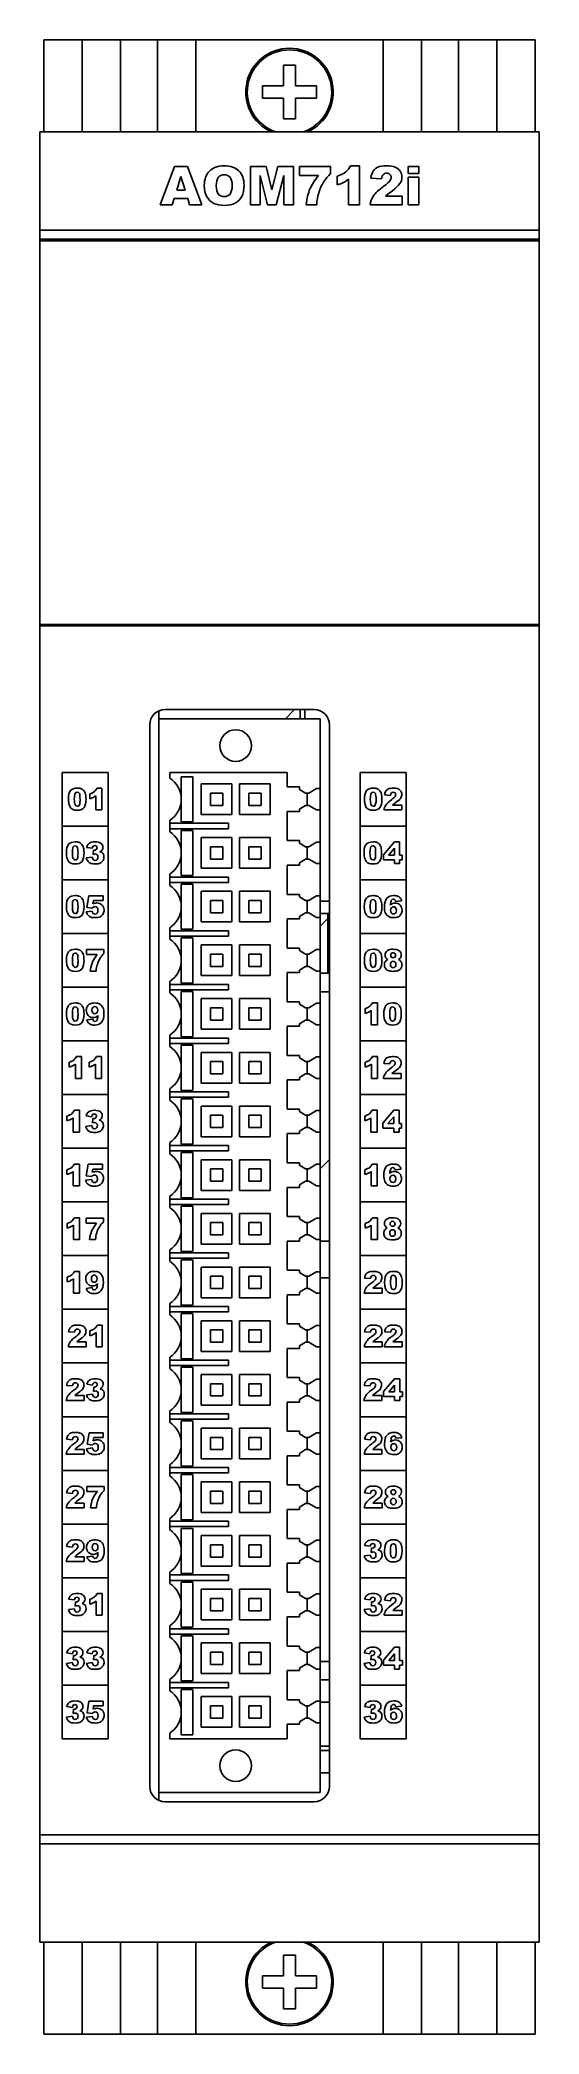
# Model space of a CAD drawing. Header units: inches. Extents: x 0 to 32, y 0 to 130.
import ezdxf

# ---------------------------------------------------------------- set-up
doc = ezdxf.new("R2010")
doc.units = ezdxf.units.IN
doc.header["$LTSCALE"] = 1.21
doc.header["$MEASUREMENT"] = 0
for name, color, linetype in [('1728620000_DXF_CONTINUOUS_LINE', 7, 'CONTINUOUS'), ('176260PIN_ASDXF_CONTINUOUS_LINE', 7, 'CONTINUOUS'), ('AIOJ784_4_00DXF_CONTINUOUS_LINE', 7, 'CONTINUOUS'), ('AOMJ712I_002DXF_CONTINUOUS_LINE', 7, 'CONTINUOUS'), ('IO_CH_PCB_DXF_CONTINUOUS_LINE', 7, 'CONTINUOUS'), ('MPUJ710_4_01DXF_CONTINUOUS_LINE', 7, 'CONTINUOUS'), ('RTDJ712_4_00DXF_CONTINUOUS_LINE', 7, 'CONTINUOUS'), ('TE_1734099_5DXF_CONTINUOUS_LINE', 7, 'CONTINUOUS')]:
    doc.layers.add(name, color=color, linetype=linetype)

msp = doc.modelspace()

# ---------------------------------------------------------------- linework, layer by layer
at = {"layer": '1728620000_DXF_CONTINUOUS_LINE', "color": 7, "linetype": 'Continuous'}
for p, q in [((7.5, 85.75), (7.5, 15.75)), ((18, 85.75), (7.5, 85.75)), ((18, 15.75), (18, 85.75)), ((8.2, 81.88), (8.2, 82.25)), ((8.2, 82.25), (15.85, 82.25)), ((8.95, 80.5), (8.95, 81.97)), ((8.95, 81.97), (9.7, 81.97)), ((9.7, 81.97), (9.7, 79.02)), ((15.85, 81.3), (15.85, 82.25)), ((10.25, 79.5), (10.25, 81.5)), ((12.25, 81.5), (10.25, 81.5)), ((10.85, 80.1), (10.85, 80.9)), ((10.85, 80.9), (11.65, 80.9)), ((11.65, 80.9), (11.65, 80.1)), ((12.25, 81.5), (12.25, 79.5)), ((12.75, 81.5), (12.75, 79.5)), ((14.75, 81.5), (12.75, 81.5)), ((13.35, 80.1), (13.35, 80.9)), ((13.35, 80.9), (14.15, 80.9)), ((14.15, 80.9), (14.15, 80.1)), ((14.75, 81.5), (14.75, 79.5)), ((15.85, 81.3), (16.65, 81.3)), ((16.65, 81.3), (16.65, 81.14)), ((16.65, 81.14), (17.05, 80.9)), ((17.05, 80.9), (17.25, 80.9)), ((17.15, 80.9), (17.15, 80.1)), ((17.25, 80.9), (17.75, 81.2)), ((17.75, 81.2), (18, 81.2)), ((8.95, 79.02), (8.95, 80.5)), ((12.25, 79.5), (10.25, 79.5)), ((11.65, 80.1), (10.85, 80.1)), ((14.75, 79.5), (12.75, 79.5)), ((14.15, 80.1), (13.35, 80.1)), ((15.85, 77.8), (15.85, 79.7)), ((16.65, 79.7), (15.85, 79.7)), ((17.05, 80.1), (16.65, 79.86)), ((16.65, 79.86), (16.65, 79.7)), ((17.25, 80.1), (17.05, 80.1)), ((17.75, 79.8), (17.25, 80.1)), ((18, 79.8), (17.75, 79.8)), ((8.2, 78.38), (8.2, 79.12)), ((8.2, 78.93), (12.02, 78.93)), ((12.02, 78.58), (8.2, 78.58)), ((9.7, 79.02), (8.95, 79.02)), ((8.95, 77), (8.95, 78.47)), ((8.95, 78.47), (9.7, 78.47)), ((9.7, 78.47), (9.7, 75.52)), ((10.25, 76), (10.25, 78)), ((12.25, 78), (10.25, 78)), ((12.02, 78.58), (12.02, 78.93)), ((12.25, 78), (12.25, 76)), ((12.75, 78), (12.75, 76)), ((14.75, 78), (12.75, 78)), ((14.75, 78), (14.75, 76)), ((8.95, 75.52), (8.95, 77)), ((10.85, 76.6), (10.85, 77.4)), ((10.85, 77.4), (11.65, 77.4)), ((11.65, 77.4), (11.65, 76.6)), ((13.35, 76.6), (13.35, 77.4)), ((13.35, 77.4), (14.15, 77.4)), ((14.15, 77.4), (14.15, 76.6)), ((15.85, 77.8), (16.65, 77.8)), ((16.65, 77.8), (16.65, 77.64)), ((16.65, 77.64), (17.05, 77.4)), ((17.05, 77.4), (17.25, 77.4)), ((17.15, 77.4), (17.15, 76.6)), ((17.25, 77.4), (17.75, 77.7)), ((17.75, 77.7), (18, 77.7)), ((8.2, 74.88), (8.2, 75.62)), ((8.2, 75.43), (12.02, 75.43)), ((9.7, 75.52), (8.95, 75.52)), ((12.25, 76), (10.25, 76)), ((11.65, 76.6), (10.85, 76.6)), ((12.02, 75.08), (12.02, 75.43)), ((14.75, 76), (12.75, 76)), ((14.15, 76.6), (13.35, 76.6)), ((15.85, 74.3), (15.85, 76.2)), ((16.65, 76.2), (15.85, 76.2)), ((17.05, 76.6), (16.65, 76.36)), ((16.65, 76.36), (16.65, 76.2)), ((17.25, 76.6), (17.05, 76.6)), ((17.75, 76.3), (17.25, 76.6)), ((18, 76.3), (17.75, 76.3)), ((12.02, 75.08), (8.2, 75.08)), ((8.95, 73.5), (8.95, 74.97)), ((8.95, 74.97), (9.7, 74.97)), ((9.7, 74.97), (9.7, 72.02)), ((10.25, 72.5), (10.25, 74.5)), ((12.25, 74.5), (10.25, 74.5)), ((12.25, 74.5), (12.25, 72.5)), ((12.75, 74.5), (12.75, 72.5)), ((14.75, 74.5), (12.75, 74.5)), ((14.75, 74.5), (14.75, 72.5)), ((15.85, 74.3), (16.65, 74.3)), ((16.65, 74.3), (16.65, 74.14)), ((16.65, 74.14), (17.05, 73.9)), ((17.25, 73.9), (17.75, 74.2)), ((17.75, 74.2), (18, 74.2)), ((8.95, 72.02), (8.95, 73.5)), ((10.85, 73.1), (10.85, 73.9)), ((10.85, 73.9), (11.65, 73.9)), ((11.65, 73.1), (10.85, 73.1)), ((11.65, 73.9), (11.65, 73.1)), ((13.35, 73.1), (13.35, 73.9)), ((13.35, 73.9), (14.15, 73.9)), ((14.15, 73.1), (13.35, 73.1)), ((14.15, 73.9), (14.15, 73.1)), ((17.05, 73.1), (16.65, 72.86)), ((16.65, 72.86), (16.65, 72.7)), ((17.05, 73.9), (17.25, 73.9)), ((17.25, 73.1), (17.05, 73.1)), ((17.15, 73.9), (17.15, 73.1)), ((17.75, 72.8), (17.25, 73.1)), ((8.2, 71.38), (8.2, 72.12)), ((8.2, 71.93), (12.02, 71.93)), ((12.02, 71.58), (8.2, 71.58)), ((9.7, 72.02), (8.95, 72.02)), ((12.25, 72.5), (10.25, 72.5)), ((12.02, 71.58), (12.02, 71.93)), ((14.75, 72.5), (12.75, 72.5)), ((15.85, 70.8), (15.85, 72.7)), ((16.65, 72.7), (15.85, 72.7)), ((18, 72.8), (17.75, 72.8)), ((8.95, 70), (8.95, 71.47)), ((8.95, 71.47), (9.7, 71.47)), ((9.7, 71.47), (9.7, 68.52)), ((10.25, 69), (10.25, 71)), ((12.25, 71), (10.25, 71)), ((10.85, 69.6), (10.85, 70.4)), ((10.85, 70.4), (11.65, 70.4)), ((11.65, 70.4), (11.65, 69.6)), ((12.25, 71), (12.25, 69)), ((12.75, 71), (12.75, 69)), ((14.75, 71), (12.75, 71)), ((13.35, 69.6), (13.35, 70.4)), ((13.35, 70.4), (14.15, 70.4)), ((14.15, 70.4), (14.15, 69.6)), ((14.75, 71), (14.75, 69)), ((15.85, 70.8), (16.65, 70.8)), ((16.65, 70.8), (16.65, 70.64)), ((16.65, 70.64), (17.05, 70.4)), ((17.05, 70.4), (17.25, 70.4)), ((17.15, 70.4), (17.15, 69.6)), ((17.25, 70.4), (17.75, 70.7)), ((17.75, 70.7), (18, 70.7)), ((8.95, 68.52), (8.95, 70)), ((12.25, 69), (10.25, 69)), ((11.65, 69.6), (10.85, 69.6)), ((14.75, 69), (12.75, 69)), ((14.15, 69.6), (13.35, 69.6)), ((15.85, 67.3), (15.85, 69.2)), ((16.65, 69.2), (15.85, 69.2)), ((17.05, 69.6), (16.65, 69.36)), ((16.65, 69.36), (16.65, 69.2)), ((17.25, 69.6), (17.05, 69.6)), ((17.75, 69.3), (17.25, 69.6)), ((18, 69.3), (17.75, 69.3)), ((8.2, 67.88), (8.2, 68.62)), ((8.2, 68.43), (12.02, 68.43)), ((12.02, 68.08), (8.2, 68.08)), ((9.7, 68.52), (8.95, 68.52)), ((8.95, 66.5), (8.95, 67.97)), ((8.95, 67.97), (9.7, 67.97)), ((9.7, 67.97), (9.7, 65.02)), ((12.02, 68.08), (12.02, 68.43)), ((8.95, 65.02), (8.95, 66.5)), ((10.25, 65.5), (10.25, 67.5)), ((12.25, 67.5), (10.25, 67.5)), ((10.85, 66.1), (10.85, 66.9)), ((10.85, 66.9), (11.65, 66.9)), ((11.65, 66.9), (11.65, 66.1)), ((12.25, 67.5), (12.25, 65.5)), ((12.75, 67.5), (12.75, 65.5)), ((14.75, 67.5), (12.75, 67.5)), ((13.35, 66.1), (13.35, 66.9)), ((13.35, 66.9), (14.15, 66.9)), ((14.15, 66.9), (14.15, 66.1)), ((14.75, 67.5), (14.75, 65.5)), ((15.85, 67.3), (16.65, 67.3)), ((16.65, 67.3), (16.65, 67.14)), ((16.65, 67.14), (17.05, 66.9)), ((17.05, 66.9), (17.25, 66.9)), ((17.15, 66.9), (17.15, 66.1)), ((17.25, 66.9), (17.75, 67.2)), ((17.75, 67.2), (18, 67.2)), ((8.2, 64.38), (8.2, 65.12)), ((9.7, 65.02), (8.95, 65.02)), ((12.25, 65.5), (10.25, 65.5)), ((11.65, 66.1), (10.85, 66.1)), ((14.75, 65.5), (12.75, 65.5)), ((14.15, 66.1), (13.35, 66.1)), ((15.85, 63.8), (15.85, 65.7)), ((16.65, 65.7), (15.85, 65.7)), ((17.05, 66.1), (16.65, 65.86)), ((16.65, 65.86), (16.65, 65.7)), ((17.25, 66.1), (17.05, 66.1)), ((17.75, 65.8), (17.25, 66.1)), ((18, 65.8), (17.75, 65.8)), ((8.2, 64.93), (12.02, 64.93)), ((12.02, 64.58), (8.2, 64.58)), ((8.95, 63), (8.95, 64.47)), ((8.95, 64.47), (9.7, 64.47)), ((9.7, 64.47), (9.7, 61.52)), ((10.25, 62), (10.25, 64)), ((12.25, 64), (10.25, 64)), ((12.02, 64.58), (12.02, 64.93)), ((12.25, 64), (12.25, 62)), ((12.75, 64), (12.75, 62)), ((14.75, 64), (12.75, 64)), ((14.75, 64), (14.75, 62)), ((15.85, 63.8), (16.65, 63.8)), ((16.65, 63.8), (16.65, 63.64)), ((17.25, 63.4), (17.75, 63.7)), ((17.75, 63.7), (18, 63.7)), ((8.95, 61.52), (8.95, 63)), ((10.85, 62.6), (10.85, 63.4)), ((10.85, 63.4), (11.65, 63.4)), ((11.65, 62.6), (10.85, 62.6)), ((11.65, 63.4), (11.65, 62.6)), ((13.35, 62.6), (13.35, 63.4)), ((13.35, 63.4), (14.15, 63.4)), ((14.15, 62.6), (13.35, 62.6)), ((14.15, 63.4), (14.15, 62.6)), ((16.65, 63.64), (17.05, 63.4)), ((17.05, 62.6), (16.65, 62.36)), ((17.05, 63.4), (17.25, 63.4)), ((17.25, 62.6), (17.05, 62.6)), ((17.15, 63.4), (17.15, 62.6)), ((17.75, 62.3), (17.25, 62.6)), ((8.2, 60.88), (8.2, 61.62)), ((8.2, 61.43), (12.02, 61.43)), ((9.7, 61.52), (8.95, 61.52)), ((12.25, 62), (10.25, 62)), ((12.02, 61.08), (12.02, 61.43)), ((14.75, 62), (12.75, 62)), ((15.85, 60.3), (15.85, 62.2)), ((16.65, 62.2), (15.85, 62.2)), ((16.65, 62.36), (16.65, 62.2)), ((18, 62.3), (17.75, 62.3)), ((12.02, 61.08), (8.2, 61.08)), ((8.95, 59.5), (8.95, 60.97)), ((8.95, 60.97), (9.7, 60.97)), ((9.7, 60.97), (9.7, 58.02)), ((10.25, 58.5), (10.25, 60.5)), ((12.25, 60.5), (10.25, 60.5)), ((10.85, 59.1), (10.85, 59.9)), ((10.85, 59.9), (11.65, 59.9)), ((11.65, 59.9), (11.65, 59.1)), ((12.25, 60.5), (12.25, 58.5)), ((12.75, 60.5), (12.75, 58.5)), ((14.75, 60.5), (12.75, 60.5)), ((13.35, 59.1), (13.35, 59.9)), ((13.35, 59.9), (14.15, 59.9)), ((14.15, 59.9), (14.15, 59.1)), ((14.75, 60.5), (14.75, 58.5)), ((15.85, 60.3), (16.65, 60.3)), ((16.65, 60.3), (16.65, 60.14)), ((16.65, 60.14), (17.05, 59.9)), ((17.05, 59.9), (17.25, 59.9)), ((17.15, 59.9), (17.15, 59.1)), ((17.25, 59.9), (17.75, 60.2)), ((17.75, 60.2), (18, 60.2)), ((8.95, 58.02), (8.95, 59.5)), ((12.25, 58.5), (10.25, 58.5)), ((11.65, 59.1), (10.85, 59.1)), ((14.75, 58.5), (12.75, 58.5)), ((14.15, 59.1), (13.35, 59.1)), ((16.65, 58.7), (15.85, 58.7)), ((15.85, 56.8), (15.85, 58.7)), ((17.05, 59.1), (16.65, 58.86)), ((16.65, 58.86), (16.65, 58.7)), ((17.25, 59.1), (17.05, 59.1)), ((17.75, 58.8), (17.25, 59.1)), ((18, 58.8), (17.75, 58.8)), ((8.2, 57.38), (8.2, 58.12)), ((8.2, 57.93), (12.02, 57.93)), ((12.02, 57.58), (8.2, 57.58)), ((9.7, 58.02), (8.95, 58.02)), ((8.95, 56), (8.95, 57.47)), ((8.95, 57.47), (9.7, 57.47)), ((9.7, 57.47), (9.7, 54.52)), ((12.02, 57.58), (12.02, 57.93)), ((8.95, 54.52), (8.95, 56)), ((10.25, 55), (10.25, 57)), ((12.25, 57), (10.25, 57)), ((10.85, 56.4), (11.65, 56.4)), ((10.85, 55.6), (10.85, 56.4)), ((11.65, 56.4), (11.65, 55.6)), ((12.25, 57), (12.25, 55)), ((12.75, 57), (12.75, 55)), ((14.75, 57), (12.75, 57)), ((13.35, 56.4), (14.15, 56.4)), ((13.35, 55.6), (13.35, 56.4)), ((14.15, 56.4), (14.15, 55.6)), ((14.75, 57), (14.75, 55)), ((15.85, 56.8), (16.65, 56.8)), ((16.65, 56.8), (16.65, 56.64)), ((16.65, 56.64), (17.05, 56.4)), ((17.05, 56.4), (17.25, 56.4)), ((17.15, 56.4), (17.15, 55.6)), ((17.25, 56.4), (17.75, 56.7)), ((17.75, 56.7), (18, 56.7)), ((8.2, 53.88), (8.2, 54.62)), ((12.25, 55), (10.25, 55)), ((11.65, 55.6), (10.85, 55.6)), ((14.75, 55), (12.75, 55)), ((14.15, 55.6), (13.35, 55.6)), ((16.65, 55.2), (15.85, 55.2)), ((15.85, 53.3), (15.85, 55.2)), ((17.05, 55.6), (16.65, 55.36)), ((16.65, 55.36), (16.65, 55.2)), ((17.25, 55.6), (17.05, 55.6)), ((17.75, 55.3), (17.25, 55.6)), ((18, 55.3), (17.75, 55.3)), ((8.2, 54.43), (12.02, 54.43)), ((12.02, 54.08), (8.2, 54.08)), ((9.7, 54.52), (8.95, 54.52)), ((8.95, 53.97), (9.7, 53.97)), ((8.95, 52.5), (8.95, 53.97)), ((9.7, 53.97), (9.7, 51.02)), ((12.25, 53.5), (10.25, 53.5)), ((10.25, 51.5), (10.25, 53.5)), ((12.02, 54.08), (12.02, 54.43)), ((12.25, 53.5), (12.25, 51.5)), ((14.75, 53.5), (12.75, 53.5)), ((12.75, 53.5), (12.75, 51.5)), ((14.75, 53.5), (14.75, 51.5)), ((15.85, 53.3), (16.65, 53.3)), ((16.65, 53.3), (16.65, 53.14)), ((8.95, 51.02), (8.95, 52.5)), ((10.85, 52.9), (11.65, 52.9)), ((10.85, 52.1), (10.85, 52.9)), ((11.65, 52.1), (10.85, 52.1)), ((11.65, 52.9), (11.65, 52.1)), ((13.35, 52.9), (14.15, 52.9)), ((13.35, 52.1), (13.35, 52.9)), ((14.15, 52.1), (13.35, 52.1)), ((14.15, 52.9), (14.15, 52.1)), ((16.65, 53.14), (17.05, 52.9)), ((17.05, 52.1), (16.65, 51.86)), ((17.05, 52.9), (17.25, 52.9)), ((17.25, 52.1), (17.05, 52.1)), ((17.15, 52.9), (17.15, 52.1)), ((17.25, 52.9), (17.75, 53.2)), ((17.75, 51.8), (17.25, 52.1)), ((17.75, 53.2), (18, 53.2)), ((8.2, 50.38), (8.2, 51.12)), ((8.2, 50.93), (12.02, 50.93)), ((9.7, 51.02), (8.95, 51.02)), ((12.25, 51.5), (10.25, 51.5)), ((12.02, 50.58), (12.02, 50.93)), ((14.75, 51.5), (12.75, 51.5)), ((16.65, 51.7), (15.85, 51.7)), ((15.85, 49.8), (15.85, 51.7)), ((16.65, 51.86), (16.65, 51.7)), ((18, 51.8), (17.75, 51.8)), ((12.02, 50.58), (8.2, 50.58)), ((8.95, 50.47), (9.7, 50.47)), ((8.95, 49), (8.95, 50.47)), ((9.7, 50.47), (9.7, 47.52)), ((12.25, 50), (10.25, 50)), ((10.25, 48), (10.25, 50)), ((10.85, 49.4), (11.65, 49.4)), ((10.85, 48.6), (10.85, 49.4)), ((11.65, 49.4), (11.65, 48.6)), ((12.25, 50), (12.25, 48)), ((14.75, 50), (12.75, 50)), ((12.75, 50), (12.75, 48)), ((13.35, 49.4), (14.15, 49.4)), ((13.35, 48.6), (13.35, 49.4)), ((14.15, 49.4), (14.15, 48.6)), ((14.75, 50), (14.75, 48)), ((15.85, 49.8), (16.65, 49.8)), ((16.65, 49.8), (16.65, 49.64)), ((16.65, 49.64), (17.05, 49.4)), ((17.05, 49.4), (17.25, 49.4)), ((17.15, 49.4), (17.15, 48.6)), ((17.25, 49.4), (17.75, 49.7)), ((17.75, 49.7), (18, 49.7)), ((8.95, 47.52), (8.95, 49)), ((11.65, 48.6), (10.85, 48.6)), ((14.15, 48.6), (13.35, 48.6)), ((16.65, 48.2), (15.85, 48.2)), ((15.85, 46.3), (15.85, 48.2)), ((17.05, 48.6), (16.65, 48.36)), ((16.65, 48.36), (16.65, 48.2)), ((17.25, 48.6), (17.05, 48.6)), ((17.75, 48.3), (17.25, 48.6)), ((18, 48.3), (17.75, 48.3)), ((8.2, 46.88), (8.2, 47.62)), ((8.2, 47.43), (12.02, 47.43)), ((12.02, 47.08), (8.2, 47.08)), ((9.7, 47.52), (8.95, 47.52)), ((8.95, 46.97), (9.7, 46.97)), ((8.95, 45.5), (8.95, 46.97)), ((9.7, 46.97), (9.7, 44.02)), ((12.25, 48), (10.25, 48)), ((12.02, 47.08), (12.02, 47.43)), ((14.75, 48), (12.75, 48)), ((12.25, 46.5), (10.25, 46.5)), ((10.25, 44.5), (10.25, 46.5)), ((10.85, 45.9), (11.65, 45.9)), ((10.85, 45.1), (10.85, 45.9)), ((11.65, 45.9), (11.65, 45.1)), ((12.25, 46.5), (12.25, 44.5)), ((14.75, 46.5), (12.75, 46.5)), ((12.75, 46.5), (12.75, 44.5)), ((13.35, 45.9), (14.15, 45.9)), ((13.35, 45.1), (13.35, 45.9)), ((14.15, 45.9), (14.15, 45.1)), ((14.75, 46.5), (14.75, 44.5)), ((15.85, 46.3), (16.65, 46.3)), ((16.65, 46.3), (16.65, 46.14)), ((16.65, 46.14), (17.05, 45.9)), ((17.05, 45.9), (17.25, 45.9)), ((17.15, 45.9), (17.15, 45.1)), ((17.25, 45.9), (17.75, 46.2)), ((17.75, 46.2), (18, 46.2)), ((8.95, 44.02), (8.95, 45.5)), ((12.25, 44.5), (10.25, 44.5)), ((11.65, 45.1), (10.85, 45.1)), ((14.75, 44.5), (12.75, 44.5)), ((14.15, 45.1), (13.35, 45.1)), ((16.65, 44.7), (15.85, 44.7)), ((15.85, 42.8), (15.85, 44.7)), ((17.05, 45.1), (16.65, 44.86)), ((16.65, 44.86), (16.65, 44.7)), ((17.25, 45.1), (17.05, 45.1)), ((17.75, 44.8), (17.25, 45.1)), ((18, 44.8), (17.75, 44.8)), ((8.2, 43.38), (8.2, 44.12)), ((8.2, 43.93), (12.02, 43.93)), ((12.02, 43.58), (8.2, 43.58)), ((9.7, 44.02), (8.95, 44.02)), ((8.95, 43.47), (9.7, 43.47)), ((8.95, 42), (8.95, 43.47)), ((9.7, 43.47), (9.7, 40.52)), ((12.25, 43), (10.25, 43)), ((10.25, 41), (10.25, 43)), ((12.02, 43.58), (12.02, 43.93)), ((12.25, 43), (12.25, 41)), ((14.75, 43), (12.75, 43)), ((12.75, 43), (12.75, 41)), ((14.75, 43), (14.75, 41)), ((8.95, 40.52), (8.95, 42)), ((10.85, 42.4), (11.65, 42.4)), ((10.85, 41.6), (10.85, 42.4)), ((11.65, 41.6), (10.85, 41.6)), ((11.65, 42.4), (11.65, 41.6)), ((13.35, 42.4), (14.15, 42.4)), ((13.35, 41.6), (13.35, 42.4)), ((14.15, 41.6), (13.35, 41.6)), ((14.15, 42.4), (14.15, 41.6)), ((15.85, 42.8), (16.65, 42.8)), ((16.65, 42.8), (16.65, 42.64)), ((16.65, 42.64), (17.05, 42.4)), ((17.05, 41.6), (16.65, 41.36)), ((17.05, 42.4), (17.25, 42.4)), ((17.25, 41.6), (17.05, 41.6)), ((17.15, 42.4), (17.15, 41.6)), ((17.25, 42.4), (17.75, 42.7)), ((17.75, 41.3), (17.25, 41.6)), ((17.75, 42.7), (18, 42.7)), ((8.2, 39.88), (8.2, 40.62)), ((8.2, 40.43), (12.02, 40.43)), ((9.7, 40.52), (8.95, 40.52)), ((12.25, 41), (10.25, 41)), ((12.02, 40.08), (12.02, 40.43)), ((14.75, 41), (12.75, 41)), ((16.65, 41.2), (15.85, 41.2)), ((15.85, 39.3), (15.85, 41.2)), ((16.65, 41.36), (16.65, 41.2)), ((18, 41.3), (17.75, 41.3)), ((12.02, 40.08), (8.2, 40.08)), ((8.95, 39.97), (9.7, 39.97)), ((8.95, 38.5), (8.95, 39.97)), ((9.7, 39.97), (9.7, 37.02)), ((12.25, 39.5), (10.25, 39.5)), ((10.25, 37.5), (10.25, 39.5)), ((12.25, 39.5), (12.25, 37.5)), ((14.75, 39.5), (12.75, 39.5)), ((12.75, 39.5), (12.75, 37.5)), ((14.75, 39.5), (14.75, 37.5)), ((15.85, 39.3), (16.65, 39.3)), ((16.65, 39.3), (16.65, 39.14)), ((16.65, 39.14), (17.05, 38.9)), ((17.25, 38.9), (17.75, 39.2)), ((17.75, 39.2), (18, 39.2)), ((8.95, 37.02), (8.95, 38.5)), ((10.85, 38.9), (11.65, 38.9)), ((10.85, 38.1), (10.85, 38.9)), ((11.65, 38.1), (10.85, 38.1)), ((11.65, 38.9), (11.65, 38.1)), ((13.35, 38.9), (14.15, 38.9)), ((13.35, 38.1), (13.35, 38.9)), ((14.15, 38.1), (13.35, 38.1)), ((14.15, 38.9), (14.15, 38.1)), ((16.65, 37.7), (15.85, 37.7)), ((15.85, 35.8), (15.85, 37.7)), ((17.05, 38.1), (16.65, 37.86)), ((16.65, 37.86), (16.65, 37.7)), ((17.05, 38.9), (17.25, 38.9)), ((17.25, 38.1), (17.05, 38.1)), ((17.15, 38.9), (17.15, 38.1)), ((17.75, 37.8), (17.25, 38.1)), ((18, 37.8), (17.75, 37.8)), ((8.2, 36.38), (8.2, 37.12)), ((8.2, 36.93), (12.02, 36.93)), ((12.02, 36.58), (8.2, 36.58)), ((9.7, 37.02), (8.95, 37.02)), ((8.95, 36.47), (9.7, 36.47)), ((8.95, 35), (8.95, 36.47)), ((9.7, 36.47), (9.7, 33.52)), ((12.25, 37.5), (10.25, 37.5)), ((12.02, 36.58), (12.02, 36.93)), ((14.75, 37.5), (12.75, 37.5)), ((12.25, 36), (10.25, 36)), ((10.25, 34), (10.25, 36)), ((10.85, 35.4), (11.65, 35.4)), ((10.85, 34.6), (10.85, 35.4)), ((11.65, 35.4), (11.65, 34.6)), ((12.25, 36), (12.25, 34)), ((14.75, 36), (12.75, 36)), ((12.75, 36), (12.75, 34)), ((13.35, 35.4), (14.15, 35.4)), ((13.35, 34.6), (13.35, 35.4)), ((14.15, 35.4), (14.15, 34.6)), ((14.75, 36), (14.75, 34)), ((15.85, 35.8), (16.65, 35.8)), ((16.65, 35.8), (16.65, 35.64)), ((16.65, 35.64), (17.05, 35.4)), ((17.05, 35.4), (17.25, 35.4)), ((17.15, 35.4), (17.15, 34.6)), ((17.25, 35.4), (17.75, 35.7)), ((17.75, 35.7), (18, 35.7)), ((8.95, 33.52), (8.95, 35)), ((12.25, 34), (10.25, 34)), ((11.65, 34.6), (10.85, 34.6)), ((14.75, 34), (12.75, 34)), ((14.15, 34.6), (13.35, 34.6)), ((16.65, 34.2), (15.85, 34.2)), ((15.85, 32.3), (15.85, 34.2)), ((17.05, 34.6), (16.65, 34.36)), ((16.65, 34.36), (16.65, 34.2)), ((17.25, 34.6), (17.05, 34.6)), ((17.75, 34.3), (17.25, 34.6)), ((18, 34.3), (17.75, 34.3)), ((8.2, 32.88), (8.2, 33.62)), ((8.2, 33.43), (12.02, 33.43)), ((12.02, 33.08), (8.2, 33.08)), ((9.7, 33.52), (8.95, 33.52)), ((8.95, 32.97), (9.7, 32.97)), ((8.95, 31.5), (8.95, 32.97)), ((9.7, 32.97), (9.7, 30.02)), ((12.25, 32.5), (10.25, 32.5)), ((10.25, 30.5), (10.25, 32.5)), ((12.02, 33.08), (12.02, 33.43)), ((12.25, 32.5), (12.25, 30.5)), ((14.75, 32.5), (12.75, 32.5)), ((12.75, 32.5), (12.75, 30.5)), ((14.75, 32.5), (14.75, 30.5)), ((8.95, 30.02), (8.95, 31.5)), ((10.85, 31.9), (11.65, 31.9)), ((10.85, 31.1), (10.85, 31.9)), ((11.65, 31.9), (11.65, 31.1)), ((13.35, 31.9), (14.15, 31.9)), ((13.35, 31.1), (13.35, 31.9)), ((14.15, 31.9), (14.15, 31.1)), ((15.85, 32.3), (16.65, 32.3)), ((16.65, 32.3), (16.65, 32.14)), ((16.65, 32.14), (17.05, 31.9)), ((17.05, 31.9), (17.25, 31.9)), ((17.15, 31.9), (17.15, 31.1)), ((17.25, 31.9), (17.75, 32.2)), ((17.75, 32.2), (18, 32.2)), ((8.2, 29.38), (8.2, 30.12)), ((8.2, 29.93), (12.02, 29.93)), ((9.7, 30.02), (8.95, 30.02)), ((12.25, 30.5), (10.25, 30.5)), ((11.65, 31.1), (10.85, 31.1)), ((12.02, 29.58), (12.02, 29.93)), ((14.75, 30.5), (12.75, 30.5)), ((14.15, 31.1), (13.35, 31.1)), ((16.65, 30.7), (15.85, 30.7)), ((15.85, 28.8), (15.85, 30.7)), ((17.05, 31.1), (16.65, 30.86)), ((16.65, 30.86), (16.65, 30.7)), ((17.25, 31.1), (17.05, 31.1)), ((17.75, 30.8), (17.25, 31.1)), ((18, 30.8), (17.75, 30.8)), ((12.02, 29.58), (8.2, 29.58)), ((8.95, 29.47), (9.7, 29.47)), ((8.95, 28), (8.95, 29.47)), ((9.7, 29.47), (9.7, 26.52)), ((12.25, 29), (10.25, 29)), ((10.25, 27), (10.25, 29)), ((12.25, 29), (12.25, 27)), ((14.75, 29), (12.75, 29)), ((12.75, 29), (12.75, 27)), ((14.75, 29), (14.75, 27)), ((15.85, 28.8), (16.65, 28.8)), ((16.65, 28.8), (16.65, 28.64)), ((16.65, 28.64), (17.05, 28.4)), ((17.25, 28.4), (17.75, 28.7)), ((17.75, 28.7), (18, 28.7)), ((8.95, 26.52), (8.95, 28)), ((10.85, 28.4), (11.65, 28.4)), ((10.85, 27.6), (10.85, 28.4)), ((11.65, 27.6), (10.85, 27.6)), ((11.65, 28.4), (11.65, 27.6)), ((13.35, 28.4), (14.15, 28.4)), ((13.35, 27.6), (13.35, 28.4)), ((14.15, 27.6), (13.35, 27.6)), ((14.15, 28.4), (14.15, 27.6)), ((17.05, 27.6), (16.65, 27.36)), ((16.65, 27.36), (16.65, 27.2)), ((17.05, 28.4), (17.25, 28.4)), ((17.25, 27.6), (17.05, 27.6)), ((17.15, 28.4), (17.15, 27.6)), ((17.75, 27.3), (17.25, 27.6)), ((8.2, 25.88), (8.2, 26.62)), ((8.2, 26.43), (12.02, 26.43)), ((12.02, 26.08), (8.2, 26.08)), ((9.7, 26.52), (8.95, 26.52)), ((12.25, 27), (10.25, 27)), ((12.02, 26.08), (12.02, 26.43)), ((14.75, 27), (12.75, 27)), ((16.65, 27.2), (15.85, 27.2)), ((15.85, 25.3), (15.85, 27.2)), ((18, 27.3), (17.75, 27.3)), ((8.95, 25.97), (9.7, 25.97)), ((8.95, 24.5), (8.95, 25.97)), ((9.7, 25.97), (9.7, 23.02)), ((12.25, 25.5), (10.25, 25.5)), ((10.25, 23.5), (10.25, 25.5)), ((10.85, 24.9), (11.65, 24.9)), ((10.85, 24.1), (10.85, 24.9)), ((11.65, 24.9), (11.65, 24.1)), ((12.25, 25.5), (12.25, 23.5)), ((14.75, 25.5), (12.75, 25.5)), ((12.75, 25.5), (12.75, 23.5)), ((13.35, 24.9), (14.15, 24.9)), ((13.35, 24.1), (13.35, 24.9)), ((14.15, 24.9), (14.15, 24.1)), ((14.75, 25.5), (14.75, 23.5)), ((15.85, 25.3), (16.65, 25.3)), ((16.65, 25.3), (16.65, 25.14)), ((16.65, 25.14), (17.05, 24.9)), ((17.05, 24.9), (17.25, 24.9)), ((17.15, 24.9), (17.15, 24.1)), ((17.25, 24.9), (17.75, 25.2)), ((17.75, 25.2), (18, 25.2)), ((8.95, 23.02), (8.95, 24.5)), ((12.25, 23.5), (10.25, 23.5)), ((11.65, 24.1), (10.85, 24.1)), ((14.75, 23.5), (12.75, 23.5)), ((14.15, 24.1), (13.35, 24.1)), ((16.65, 23.7), (15.85, 23.7)), ((15.85, 21.8), (15.85, 23.7)), ((17.05, 24.1), (16.65, 23.86)), ((16.65, 23.86), (16.65, 23.7)), ((17.25, 24.1), (17.05, 24.1)), ((17.75, 23.8), (17.25, 24.1)), ((18, 23.8), (17.75, 23.8)), ((8.2, 22.38), (8.2, 23.12)), ((8.2, 22.93), (12.02, 22.93)), ((12.02, 22.58), (8.2, 22.58)), ((9.7, 23.02), (8.95, 23.02)), ((8.95, 22.47), (9.7, 22.47)), ((8.95, 21), (8.95, 22.47)), ((9.7, 22.47), (9.7, 19.52)), ((12.02, 22.58), (12.02, 22.93)), ((8.95, 19.52), (8.95, 21)), ((12.25, 22), (10.25, 22)), ((10.25, 20), (10.25, 22)), ((10.85, 21.4), (11.65, 21.4)), ((10.85, 20.6), (10.85, 21.4)), ((11.65, 21.4), (11.65, 20.6)), ((12.25, 22), (12.25, 20)), ((14.75, 22), (12.75, 22)), ((12.75, 22), (12.75, 20)), ((13.35, 21.4), (14.15, 21.4)), ((13.35, 20.6), (13.35, 21.4)), ((14.15, 21.4), (14.15, 20.6)), ((14.75, 22), (14.75, 20)), ((15.85, 21.8), (16.65, 21.8)), ((16.65, 21.8), (16.65, 21.64)), ((16.65, 21.64), (17.05, 21.4)), ((17.05, 21.4), (17.25, 21.4)), ((17.15, 21.4), (17.15, 20.6)), ((17.25, 21.4), (17.75, 21.7)), ((17.75, 21.7), (18, 21.7)), ((8.2, 19.25), (8.2, 19.62)), ((9.7, 19.52), (8.95, 19.52)), ((12.25, 20), (10.25, 20)), ((11.65, 20.6), (10.85, 20.6)), ((14.75, 20), (12.75, 20)), ((14.15, 20.6), (13.35, 20.6)), ((16.65, 20.2), (15.85, 20.2)), ((15.85, 19.25), (15.85, 20.2)), ((17.05, 20.6), (16.65, 20.36)), ((16.65, 20.36), (16.65, 20.2)), ((17.25, 20.6), (17.05, 20.6)), ((17.75, 20.3), (17.25, 20.6)), ((18, 20.3), (17.75, 20.3)), ((8.2, 19.25), (15.85, 19.25)), ((18, 15.75), (7.5, 15.75))]:
    msp.add_line(p, q, dxfattribs=at)
for centre in [(12.5, 84), (12.5, 17.5)]:
    msp.add_circle(centre, 1.03, dxfattribs=at)
for centre in [(7.3, 80.5), (7.3, 77), (7.3, 73.5), (7.3, 70), (7.3, 66.5), (7.3, 63), (7.3, 59.5), (7.3, 56), (7.3, 52.5), (7.3, 49), (7.3, 45.5), (7.3, 42), (7.3, 38.5), (7.3, 35), (7.3, 31.5), (7.3, 28), (7.3, 24.5), (7.3, 21)]:
    msp.add_arc(centre, 1.65, 303.0557, 56.9443, dxfattribs=at)
at = {"layer": '176260PIN_ASDXF_CONTINUOUS_LINE', "color": 7, "linetype": 'Continuous'}
for p, q in [((18, 51.7), (18.6, 51.7)), ((18, 51.7), (18.6, 51.7)), ((18, 49.3), (18.6, 49.3)), ((18, 49.3), (18.6, 49.3)), ((18.6, 24.3), (18, 24.3)), ((18.6, 24.3), (18, 24.3))]:
    msp.add_line(p, q, dxfattribs=at)
at = {"layer": 'AIOJ784_4_00DXF_CONTINUOUS_LINE', "color": 7, "linetype": 'Continuous'}
for p, q in [((0, 130), (0, 124)), ((32, 130), (0, 130)), ((2.5, 130), (2.5, 124)), ((5, 130), (5, 124)), ((7.4, 130), (7.4, 124)), ((9.9, 130), (9.9, 124)), ((22.1, 130), (22.1, 124)), ((24.6, 130), (24.6, 124)), ((27, 130), (27, 124)), ((29.5, 130), (29.5, 124)), ((32, 130), (32, 124)), ((16.7, 86.35), (16.7, 85.75)), ((18, 67.95), (18.6, 67.95)), ((18, 23.09), (18.6, 23.09)), ((18, 21.64), (18.6, 21.64)), ((18, 18.76), (18.6, 18.76)), ((18.6, 18.49), (18, 18.49)), ((18.6, 17.04), (18, 17.04)), ((0, 6), (0, 0)), ((2.5, 6), (2.5, 0)), ((5, 6), (5, 0)), ((7.4, 6), (7.4, 0)), ((9.9, 6), (9.9, 0)), ((22.1, 6), (22.1, 0)), ((24.6, 6), (24.6, 0)), ((27, 6), (27, 0)), ((29.5, 6), (29.5, 0)), ((32, 6), (32, 0)), ((32, 0), (0, 0))]:
    msp.add_line(p, q, dxfattribs=at)
at = {"layer": 'AIOJ784_4_00DXF_CONTINUOUS_LINE', "color": 2, "linetype": 'Continuous'}
for p, q in [((15.73, 85.75), (16.33, 86.35)), ((18, 72.22), (18.5, 72.72)), ((18, 56.41), (18.6, 57.01))]:
    msp.add_line(p, q, dxfattribs=at)
at = {"layer": 'AIOJ784_4_00DXF_CONTINUOUS_LINE', "color": 7, "linetype": 'Continuous'}
for centre, start, end in [((16, 126.6), 294.1365, 245.8635), ((16, 3.4), 114.1365, 65.8635)]:
    msp.add_arc(centre, 2.85, start, end, dxfattribs=at)
at = {"layer": 'AOMJ712I_002DXF_CONTINUOUS_LINE', "color": 7, "linetype": 'Continuous'}
for p, q in [((-0.25, 116.9), (-0.25, 124)), ((32.25, 124), (-0.25, 124)), ((32.25, 116.9), (32.25, 124)), ((32.25, 117.6), (-0.25, 117.6)), ((-0.25, 117), (32.25, 117)), ((-0.25, 6), (-0.25, 91.9)), ((-0.25, 91.8), (32.25, 91.8)), ((32.25, 6), (32.25, 91.9)), ((17.6, 86.35), (7.9, 86.35)), ((6.9, 85.35), (6.9, 16.15)), ((18.6, 16.15), (18.6, 85.35)), ((7.9, 15.15), (17.6, 15.15)), ((32.25, 13), (-0.25, 13)), ((32.25, 12.4), (-0.25, 12.4)), ((32.25, 6), (-0.25, 6))]:
    msp.add_line(p, q, dxfattribs=at)
at = {"layer": 'AOMJ712I_002DXF_CONTINUOUS_LINE', "color": 4, "linetype": 'Continuous'}
for p, q in [((8.52, 121.75), (7.58, 119.25)), ((9.36, 121.75), (8.52, 121.75)), ((8.66, 120.2), (8.93, 121.1)), ((8.93, 121.1), (9.21, 120.2)), ((10.3, 119.25), (9.36, 121.75)), ((13.45, 121.75), (13.45, 119.25)), ((14.47, 121.75), (13.45, 121.75)), ((14.08, 119.25), (14.08, 121.16)), ((14.08, 121.16), (14.57, 119.25)), ((14.86, 120.23), (14.47, 121.75)), ((15.25, 121.75), (14.86, 120.23)), ((15.14, 119.25), (15.63, 121.16)), ((16.26, 121.75), (15.25, 121.75)), ((15.63, 121.16), (15.63, 119.25)), ((16.26, 119.25), (16.26, 121.75)), ((16.65, 121.75), (16.65, 121.16)), ((18.68, 121.75), (16.65, 121.75)), ((16.65, 121.16), (17.89, 121.16)), ((18.68, 121.28), (18.68, 121.75)), ((19.11, 121.12), (19.11, 120.55)), ((19.84, 120.92), (19.84, 119.25)), ((20.55, 121.79), (19.97, 121.79)), ((20.55, 119.25), (20.55, 121.79)), ((21.3, 120.99), (22, 120.94)), ((23.72, 121.75), (23.72, 121.28)), ((24.42, 121.75), (23.72, 121.75)), ((23.72, 121.28), (24.42, 121.28)), ((23.72, 121.06), (23.72, 119.25)), ((24.42, 121.06), (23.72, 121.06)), ((24.42, 121.28), (24.42, 121.75)), ((24.42, 119.25), (24.42, 121.06)), ((8.37, 119.25), (8.49, 119.66)), ((8.49, 119.66), (9.37, 119.66)), ((9.21, 120.2), (8.66, 120.2)), ((9.37, 119.66), (9.49, 119.25)), ((22.25, 119.82), (22.42, 119.97)), ((23.33, 119.82), (22.25, 119.82)), ((22.42, 119.97), (22.7, 120.17)), ((23.33, 119.25), (23.33, 119.82)), ((7.58, 119.25), (8.37, 119.25)), ((9.49, 119.25), (10.3, 119.25)), ((13.45, 119.25), (14.08, 119.25)), ((14.57, 119.25), (15.14, 119.25)), ((15.63, 119.25), (16.26, 119.25)), ((17.08, 119.25), (17.77, 119.25)), ((19.84, 119.25), (20.55, 119.25)), ((21.25, 119.25), (23.33, 119.25)), ((23.72, 119.25), (24.42, 119.25)), ((1.2, 82.25), (1.2, 19.25)), ((4.2, 82.25), (1.2, 82.25)), ((4.2, 19.25), (4.2, 82.25)), ((20.6, 19.25), (20.6, 82.25)), ((20.6, 82.25), (23.6, 82.25)), ((23.6, 82.25), (23.6, 19.25)), ((2.99, 80.85), (2.99, 80.53)), ((3.4, 80.73), (3.4, 79.8)), ((3.79, 81.22), (3.47, 81.22)), ((3.79, 79.8), (3.79, 81.22)), ((22.18, 80.78), (22.57, 80.75)), ((3.4, 79.8), (3.79, 79.8)), ((22.15, 79.8), (23.32, 79.8)), ((22.81, 80.2), (22.71, 80.12)), ((23.32, 80.12), (22.71, 80.12)), ((22.96, 80.32), (22.81, 80.2)), ((23.32, 79.8), (23.32, 80.12)), ((1.2, 78.75), (4.2, 78.75)), ((20.6, 78.75), (23.6, 78.75)), ((3.16, 76.72), (2.77, 76.67)), ((2.79, 77.36), (3.16, 77.3)), ((3.24, 77.18), (3.22, 76.9)), ((3.24, 77.18), (3.29, 77.18)), ((22.83, 77.72), (22.12, 76.88)), ((22.12, 76.88), (22.12, 76.56)), ((22.45, 76.86), (22.83, 77.3)), ((22.83, 76.86), (22.45, 76.86)), ((23.17, 77.72), (22.83, 77.72)), ((22.83, 77.3), (22.83, 76.86)), ((23.17, 76.86), (23.17, 77.72)), ((23.34, 76.86), (23.17, 76.86)), ((23.34, 76.56), (23.34, 76.86)), ((22.12, 76.56), (22.83, 76.56)), ((22.83, 76.56), (22.83, 76.3)), ((22.83, 76.3), (23.17, 76.3)), ((23.17, 76.3), (23.17, 76.56)), ((23.17, 76.56), (23.34, 76.56)), ((4.2, 75.25), (1.2, 75.25)), ((2.94, 74.2), (2.81, 73.45)), ((3.86, 74.2), (2.94, 74.2)), ((3.86, 73.89), (3.86, 74.2)), ((23.6, 75.25), (20.6, 75.25)), ((3.16, 73.21), (2.76, 73.16)), ((2.81, 73.45), (3.14, 73.4)), ((3.2, 73.68), (3.23, 73.89)), ((3.23, 73.89), (3.86, 73.89)), ((22.91, 73.84), (23.3, 73.88)), ((1.2, 71.75), (4.2, 71.75)), ((20.6, 71.75), (23.6, 71.75)), ((2.79, 70.7), (2.79, 70.37)), ((3.92, 70.7), (2.79, 70.7)), ((2.79, 70.37), (3.48, 70.37)), ((3.92, 70.44), (3.92, 70.7)), ((3.02, 69.3), (3.41, 69.3)), ((4.2, 68.25), (1.2, 68.25)), ((23.6, 68.25), (20.6, 68.25)), ((20.92, 66.85), (20.92, 66.53)), ((21.32, 66.73), (21.32, 65.8)), ((21.72, 67.22), (21.4, 67.22)), ((21.72, 65.8), (21.72, 67.22)), ((3.19, 66.16), (2.8, 66.11)), ((21.32, 65.8), (21.72, 65.8)), ((1.2, 64.75), (4.2, 64.75)), ((2.45, 63.72), (2.13, 63.72)), ((2.45, 62.3), (2.45, 63.72)), ((3.75, 63.72), (3.43, 63.72)), ((3.75, 62.3), (3.75, 63.72)), ((20.6, 64.75), (23.6, 64.75)), ((21.72, 63.72), (21.4, 63.72)), ((21.72, 62.3), (21.72, 63.72)), ((1.65, 63.35), (1.65, 63.03)), ((2.06, 63.23), (2.06, 62.3)), ((2.95, 63.35), (2.95, 63.03)), ((3.36, 63.23), (3.36, 62.3)), ((20.92, 63.35), (20.92, 63.03)), ((21.33, 63.23), (21.33, 62.3)), ((22.14, 63.28), (22.53, 63.25)), ((22.77, 62.7), (22.67, 62.62)), ((23.28, 62.62), (22.67, 62.62)), ((22.92, 62.82), (22.77, 62.7)), ((23.28, 62.3), (23.28, 62.62)), ((4.2, 61.25), (1.2, 61.25)), ((2.06, 62.3), (2.45, 62.3)), ((3.36, 62.3), (3.75, 62.3)), ((23.6, 61.25), (20.6, 61.25)), ((21.33, 62.3), (21.72, 62.3)), ((22.11, 62.3), (23.28, 62.3)), ((1.51, 59.85), (1.51, 59.53)), ((2.32, 60.22), (2, 60.22)), ((2.32, 58.8), (2.32, 60.22)), ((2.75, 59.86), (3.12, 59.8)), ((20.9, 59.85), (20.9, 59.53)), ((21.7, 60.22), (21.38, 60.22)), ((21.7, 58.8), (21.7, 60.22)), ((22.79, 60.22), (22.08, 59.38)), ((22.41, 59.36), (22.79, 59.8)), ((23.13, 60.22), (22.79, 60.22)), ((22.79, 59.8), (22.79, 59.36)), ((23.13, 59.36), (23.13, 60.22)), ((1.92, 59.73), (1.92, 58.8)), ((1.92, 58.8), (2.32, 58.8)), ((3.12, 59.22), (2.73, 59.17)), ((3.2, 59.68), (3.18, 59.4)), ((3.2, 59.68), (3.25, 59.68)), ((21.3, 59.73), (21.3, 58.8)), ((21.3, 58.8), (21.7, 58.8)), ((22.08, 59.38), (22.08, 59.06)), ((22.08, 59.06), (22.79, 59.06)), ((22.79, 59.36), (22.41, 59.36)), ((22.79, 59.06), (22.79, 58.8)), ((22.79, 58.8), (23.13, 58.8)), ((23.3, 59.36), (23.13, 59.36)), ((23.13, 59.06), (23.3, 59.06)), ((23.13, 58.8), (23.13, 59.06)), ((23.3, 59.06), (23.3, 59.36)), ((1.2, 57.75), (4.2, 57.75)), ((20.6, 57.75), (23.6, 57.75)), ((1.51, 56.35), (1.51, 56.03)), ((1.92, 56.23), (1.92, 55.3)), ((2.32, 56.72), (1.99, 56.72)), ((2.32, 55.3), (2.32, 56.72)), ((2.9, 56.7), (2.77, 55.95)), ((2.77, 55.95), (3.1, 55.9)), ((3.82, 56.7), (2.9, 56.7)), ((3.16, 56.18), (3.19, 56.39)), ((3.19, 56.39), (3.82, 56.39)), ((3.82, 56.39), (3.82, 56.7)), ((20.91, 56.35), (20.91, 56.03)), ((21.32, 56.23), (21.32, 55.3)), ((21.71, 56.72), (21.39, 56.72)), ((21.71, 55.3), (21.71, 56.72)), ((22.87, 56.34), (23.26, 56.38)), ((1.92, 55.3), (2.32, 55.3)), ((3.12, 55.71), (2.72, 55.66)), ((21.32, 55.3), (21.71, 55.3)), ((4.2, 54.25), (1.2, 54.25)), ((23.6, 54.25), (20.6, 54.25)), ((1.52, 52.85), (1.52, 52.53)), ((1.93, 52.73), (1.93, 51.8)), ((2.32, 53.22), (2, 53.22)), ((2.32, 51.8), (2.32, 53.22)), ((2.75, 53.2), (2.75, 52.87)), ((3.88, 53.2), (2.75, 53.2)), ((2.75, 52.87), (3.44, 52.87)), ((3.88, 52.94), (3.88, 53.2)), ((20.92, 52.85), (20.92, 52.53)), ((21.32, 52.73), (21.32, 51.8)), ((21.72, 53.22), (21.4, 53.22)), ((21.72, 51.8), (21.72, 53.22)), ((4.2, 50.75), (1.2, 50.75)), ((1.93, 51.8), (2.32, 51.8)), ((2.98, 51.8), (3.37, 51.8)), ((23.6, 50.75), (20.6, 50.75)), ((21.32, 51.8), (21.72, 51.8)), ((2.32, 49.72), (2, 49.72)), ((2.32, 48.3), (2.32, 49.72)), ((1.52, 49.35), (1.52, 49.03)), ((1.93, 49.23), (1.93, 48.3)), ((1.93, 48.3), (2.32, 48.3)), ((3.15, 48.66), (2.76, 48.61)), ((20.86, 48.3), (22.03, 48.3)), ((20.89, 49.28), (21.28, 49.25)), ((21.51, 48.7), (21.42, 48.62)), ((22.03, 48.62), (21.42, 48.62)), ((21.67, 48.82), (21.51, 48.7)), ((22.03, 48.3), (22.03, 48.62)), ((1.2, 47.25), (4.2, 47.25)), ((20.6, 47.25), (23.6, 47.25)), ((1.62, 45.78), (2.01, 45.75)), ((3.01, 45.85), (3.01, 45.53)), ((3.41, 45.73), (3.41, 44.8)), ((3.81, 46.22), (3.49, 46.22)), ((3.81, 44.8), (3.81, 46.22)), ((20.89, 45.78), (21.28, 45.75)), ((22.2, 45.78), (22.59, 45.75)), ((1.59, 44.8), (2.76, 44.8)), ((2.25, 45.2), (2.15, 45.12)), ((2.76, 45.12), (2.15, 45.12)), ((2.4, 45.32), (2.25, 45.2)), ((2.76, 44.8), (2.76, 45.12)), ((3.41, 44.8), (3.81, 44.8)), ((20.86, 44.8), (22.03, 44.8)), ((21.52, 45.2), (21.42, 45.12)), ((22.03, 45.12), (21.42, 45.12)), ((21.67, 45.32), (21.52, 45.2)), ((22.03, 44.8), (22.03, 45.12)), ((22.17, 44.8), (23.34, 44.8)), ((22.82, 45.2), (22.73, 45.12)), ((23.34, 45.12), (22.73, 45.12)), ((22.98, 45.32), (22.82, 45.2)), ((23.34, 44.8), (23.34, 45.12)), ((4.2, 43.75), (1.2, 43.75)), ((23.6, 43.75), (20.6, 43.75)), ((1.49, 42.28), (1.88, 42.25)), ((2.11, 41.7), (2.02, 41.62)), ((2.63, 41.62), (2.02, 41.62)), ((2.27, 41.82), (2.11, 41.7)), ((2.63, 41.3), (2.63, 41.62)), ((3.17, 41.72), (2.78, 41.67)), ((2.8, 42.36), (3.17, 42.3)), ((3.26, 42.18), (3.24, 41.9)), ((3.26, 42.18), (3.31, 42.18)), ((20.87, 42.28), (21.26, 42.25)), ((21.49, 41.7), (21.4, 41.62)), ((22.01, 41.62), (21.4, 41.62)), ((21.65, 41.82), (21.49, 41.7)), ((22.01, 41.3), (22.01, 41.62)), ((22.84, 42.72), (22.13, 41.88)), ((22.13, 41.88), (22.13, 41.56)), ((22.47, 41.86), (22.84, 42.3)), ((22.84, 41.86), (22.47, 41.86)), ((23.18, 42.72), (22.84, 42.72)), ((22.84, 42.3), (22.84, 41.86)), ((23.18, 41.86), (23.18, 42.72)), ((23.36, 41.86), (23.18, 41.86)), ((23.36, 41.56), (23.36, 41.86)), ((1.46, 41.3), (2.63, 41.3)), ((20.84, 41.3), (22.01, 41.3)), ((22.13, 41.56), (22.84, 41.56)), ((22.84, 41.56), (22.84, 41.3)), ((22.84, 41.3), (23.18, 41.3)), ((23.18, 41.56), (23.36, 41.56)), ((23.18, 41.3), (23.18, 41.56)), ((1.2, 40.25), (4.2, 40.25)), ((2.95, 39.2), (2.83, 38.45)), ((3.87, 39.2), (2.95, 39.2)), ((3.87, 38.89), (3.87, 39.2)), ((20.6, 40.25), (23.6, 40.25)), ((1.46, 37.8), (2.63, 37.8)), ((1.49, 38.78), (1.88, 38.75)), ((2.11, 38.2), (2.02, 38.12)), ((2.63, 38.12), (2.02, 38.12)), ((2.27, 38.32), (2.11, 38.2)), ((2.63, 37.8), (2.63, 38.12)), ((3.17, 38.21), (2.78, 38.16)), ((2.83, 38.45), (3.16, 38.4)), ((3.21, 38.68), (3.25, 38.89)), ((3.25, 38.89), (3.87, 38.89)), ((20.86, 37.8), (22.02, 37.8)), ((20.88, 38.78), (21.27, 38.75)), ((21.51, 38.2), (21.42, 38.12)), ((22.02, 38.12), (21.42, 38.12)), ((21.67, 38.32), (21.51, 38.2)), ((22.02, 37.8), (22.02, 38.12)), ((22.93, 38.84), (23.31, 38.88)), ((4.2, 36.75), (1.2, 36.75)), ((23.6, 36.75), (20.6, 36.75)), ((1.49, 35.28), (1.88, 35.25)), ((3.94, 35.7), (2.8, 35.7)), ((2.8, 35.7), (2.8, 35.37)), ((2.8, 35.37), (3.49, 35.37)), ((3.94, 35.44), (3.94, 35.7)), ((20.89, 35.28), (21.28, 35.25)), ((1.46, 34.3), (2.63, 34.3)), ((2.11, 34.7), (2.02, 34.62)), ((2.63, 34.62), (2.02, 34.62)), ((2.27, 34.82), (2.11, 34.7)), ((2.63, 34.3), (2.63, 34.62)), ((3.04, 34.3), (3.43, 34.3)), ((20.86, 34.3), (22.03, 34.3)), ((21.51, 34.7), (21.42, 34.62)), ((22.03, 34.62), (21.42, 34.62)), ((21.67, 34.82), (21.51, 34.7)), ((22.03, 34.3), (22.03, 34.62)), ((1.2, 33.25), (4.2, 33.25)), ((20.6, 33.25), (23.6, 33.25)), ((1.49, 31.78), (1.88, 31.75)), ((2.12, 31.2), (2.02, 31.12)), ((2.27, 31.32), (2.12, 31.2)), ((21.26, 31.22), (20.87, 31.17)), ((20.89, 31.86), (21.26, 31.8)), ((21.34, 31.68), (21.32, 31.4)), ((21.34, 31.68), (21.39, 31.68)), ((1.46, 30.8), (2.63, 30.8)), ((2.63, 31.12), (2.02, 31.12)), ((2.63, 30.8), (2.63, 31.12)), ((3.2, 31.16), (2.81, 31.11)), ((4.2, 29.75), (1.2, 29.75)), ((3.8, 28.72), (3.48, 28.72)), ((3.8, 27.3), (3.8, 28.72)), ((23.6, 29.75), (20.6, 29.75)), ((1.99, 27.72), (1.6, 27.67)), ((1.62, 28.36), (1.99, 28.3)), ((2.07, 28.18), (2.05, 27.9)), ((2.07, 28.18), (2.12, 28.18)), ((3, 28.35), (3, 28.03)), ((3.41, 28.23), (3.41, 27.3)), ((21.26, 27.72), (20.87, 27.67)), ((20.89, 28.36), (21.26, 28.3)), ((21.35, 28.18), (21.33, 27.9)), ((21.35, 28.18), (21.4, 28.18)), ((22.19, 28.28), (22.58, 28.25)), ((22.81, 27.7), (22.72, 27.62)), ((23.33, 27.62), (22.72, 27.62)), ((22.97, 27.82), (22.81, 27.7)), ((23.33, 27.3), (23.33, 27.62)), ((1.2, 26.25), (4.2, 26.25)), ((3.41, 27.3), (3.8, 27.3)), ((20.6, 26.25), (23.6, 26.25)), ((22.16, 27.3), (23.33, 27.3)), ((1.49, 24.86), (1.86, 24.8)), ((2.8, 24.86), (3.16, 24.8)), ((20.87, 24.86), (21.24, 24.8)), ((22.83, 25.22), (22.13, 24.38)), ((22.46, 24.36), (22.83, 24.8)), ((23.17, 25.22), (22.83, 25.22)), ((22.83, 24.8), (22.83, 24.36)), ((23.17, 24.36), (23.17, 25.22)), ((1.86, 24.22), (1.47, 24.17)), ((1.94, 24.68), (1.92, 24.4)), ((1.94, 24.68), (1.99, 24.68)), ((3.16, 24.22), (2.77, 24.17)), ((3.25, 24.68), (3.23, 24.4)), ((3.25, 24.68), (3.3, 24.68)), ((21.24, 24.22), (20.85, 24.17)), ((21.32, 24.68), (21.3, 24.4)), ((21.32, 24.68), (21.37, 24.68)), ((22.13, 24.38), (22.13, 24.06)), ((22.13, 24.06), (22.83, 24.06)), ((22.83, 24.36), (22.46, 24.36)), ((22.83, 24.06), (22.83, 23.8)), ((22.83, 23.8), (23.17, 23.8)), ((23.35, 24.36), (23.17, 24.36)), ((23.17, 24.06), (23.35, 24.06)), ((23.17, 23.8), (23.17, 24.06)), ((23.35, 24.06), (23.35, 24.36)), ((4.2, 22.75), (1.2, 22.75)), ((23.6, 22.75), (20.6, 22.75)), ((1.49, 21.36), (1.86, 21.3)), ((1.94, 21.18), (1.92, 20.9)), ((1.94, 21.18), (1.99, 21.18)), ((2.94, 21.7), (2.82, 20.95)), ((2.82, 20.95), (3.15, 20.9)), ((3.87, 21.7), (2.94, 21.7)), ((3.21, 21.18), (3.24, 21.39)), ((3.24, 21.39), (3.87, 21.39)), ((3.87, 21.39), (3.87, 21.7)), ((20.89, 21.36), (21.25, 21.3)), ((21.34, 21.18), (21.32, 20.9)), ((21.34, 21.18), (21.39, 21.18)), ((22.92, 21.34), (23.31, 21.38)), ((1.86, 20.72), (1.47, 20.67)), ((3.16, 20.71), (2.77, 20.66)), ((21.25, 20.72), (20.86, 20.67)), ((1.2, 19.25), (4.2, 19.25)), ((23.6, 19.25), (20.6, 19.25))]:
    msp.add_line(p, q, dxfattribs=at)
at = {"layer": 'AOMJ712I_002DXF_CONTINUOUS_LINE', "color": 2, "linetype": 'Continuous'}
for p, q in [((15.46, 116.9), (15.56, 117)), ((31.26, 116.9), (31.36, 117)), ((6.16, 91.8), (6.26, 91.9)), ((21.97, 91.8), (22.07, 91.9))]:
    msp.add_line(p, q, dxfattribs=at)
at = {"layer": 'AOMJ712I_002DXF_CONTINUOUS_LINE', "color": 7, "linetype": 'Continuous'}
for centre, start, end in [((1.55, 116), 90, 115.6867), ((30.45, 116), 64.3133, 90), ((1.55, 92.8), 244.3133, 270), ((30.45, 92.8), 270, 295.6867), ((7.9, 85.35), 90, 180), ((17.6, 85.35), 0, 90), ((7.9, 16.15), 180, 270), ((17.6, 16.15), 270, 0)]:
    msp.add_arc(centre, 1, start, end, dxfattribs=at)
at = {"layer": 'AOMJ712I_002DXF_CONTINUOUS_LINE', "color": 4, "linetype": 'Continuous'}
for centre in [(22.76, 70.35), (22.72, 52.85), (22.77, 35.35)]:
    msp.add_arc(centre, 1.07, 270.0061, 282.0044, dxfattribs=at)
for points in [[(10.79, 121.45), (10.57, 121.22), (10.45, 120.91), (10.45, 120.5)], [(11.74, 121.79), (11.34, 121.79), (11.02, 121.68), (10.79, 121.45)], [(11.23, 120.49), (11.23, 120.75), (11.27, 120.93), (11.37, 121.04)], [(11.37, 121.04), (11.46, 121.15), (11.58, 121.21), (11.74, 121.21)], [(12.71, 121.46), (12.48, 121.68), (12.16, 121.79), (11.74, 121.79)], [(11.74, 121.21), (11.9, 121.21), (12.03, 121.15), (12.13, 121.04)], [(12.13, 121.04), (12.22, 120.93), (12.27, 120.76), (12.27, 120.53)], [(13.04, 120.52), (13.04, 120.92), (12.93, 121.23), (12.71, 121.46)], [(17.89, 121.16), (17.64, 120.85), (17.45, 120.55), (17.33, 120.28)], [(18.24, 120.76), (18.36, 120.95), (18.51, 121.12), (18.68, 121.28)], [(19.66, 121.4), (19.53, 121.29), (19.35, 121.2), (19.11, 121.12)], [(19.51, 120.71), (19.62, 120.76), (19.73, 120.83), (19.84, 120.92)], [(19.97, 121.79), (19.9, 121.64), (19.79, 121.5), (19.66, 121.4)], [(21.45, 121.45), (21.38, 121.34), (21.33, 121.19), (21.3, 120.99)], [(21.76, 121.7), (21.63, 121.65), (21.52, 121.56), (21.45, 121.45)], [(22.31, 121.79), (22.07, 121.79), (21.89, 121.76), (21.76, 121.7)], [(22, 120.94), (22.02, 121.08), (22.05, 121.18), (22.11, 121.23)], [(22.11, 121.23), (22.17, 121.29), (22.24, 121.32), (22.33, 121.32)], [(22.88, 121.71), (22.74, 121.76), (22.55, 121.79), (22.31, 121.79)], [(22.33, 121.32), (22.41, 121.32), (22.48, 121.29), (22.54, 121.23)], [(22.54, 121.23), (22.6, 121.18), (22.63, 121.12), (22.63, 121.04)], [(22.63, 121.04), (22.63, 120.97), (22.6, 120.9), (22.54, 120.82)], [(23.2, 121.45), (23.12, 121.57), (23.02, 121.65), (22.88, 121.71)], [(23.18, 120.63), (23.27, 120.77), (23.32, 120.91), (23.32, 121.06)], [(23.32, 121.06), (23.32, 121.21), (23.28, 121.34), (23.2, 121.45)], [(10.45, 120.5), (10.45, 120.2), (10.51, 119.96), (10.62, 119.77)], [(10.62, 119.77), (10.74, 119.57), (10.89, 119.43), (11.07, 119.34)], [(11.36, 119.95), (11.27, 120.06), (11.23, 120.24), (11.23, 120.49)], [(11.75, 119.79), (11.59, 119.79), (11.46, 119.84), (11.36, 119.95)], [(12.13, 119.95), (12.04, 119.84), (11.91, 119.79), (11.75, 119.79)], [(12.27, 120.53), (12.27, 120.25), (12.22, 120.05), (12.13, 119.95)], [(12.47, 119.36), (12.65, 119.47), (12.8, 119.61), (12.89, 119.8)], [(12.89, 119.8), (12.99, 119.99), (13.04, 120.23), (13.04, 120.52)], [(17.33, 120.28), (17.22, 120), (17.13, 119.66), (17.08, 119.25)], [(17.77, 119.25), (17.79, 119.54), (17.83, 119.8), (17.9, 120.01)], [(17.9, 120.01), (17.98, 120.29), (18.1, 120.54), (18.24, 120.76)], [(19.11, 120.55), (19.27, 120.6), (19.41, 120.65), (19.51, 120.71)], [(21.47, 119.83), (21.35, 119.65), (21.27, 119.45), (21.25, 119.25)], [(22.15, 120.47), (21.82, 120.23), (21.59, 120.01), (21.47, 119.83)], [(22.54, 120.82), (22.48, 120.74), (22.35, 120.62), (22.15, 120.47)], [(22.7, 120.17), (22.93, 120.34), (23.09, 120.49), (23.18, 120.63)], [(11.07, 119.34), (11.26, 119.25), (11.49, 119.21), (11.77, 119.21)], [(11.77, 119.21), (12.05, 119.21), (12.28, 119.26), (12.47, 119.36)], [(1.61, 80.51), (1.61, 80.77), (1.65, 80.96), (1.75, 81.06)], [(1.75, 81.06), (1.85, 81.17), (1.99, 81.22), (2.19, 81.22)], [(2.04, 80.87), (2.01, 80.8), (1.99, 80.68), (1.99, 80.5)], [(2.18, 80.97), (2.11, 80.97), (2.06, 80.93), (2.04, 80.87)], [(2.32, 80.87), (2.29, 80.93), (2.24, 80.97), (2.18, 80.97)], [(2.19, 81.22), (2.28, 81.22), (2.36, 81.21), (2.42, 81.19)], [(2.36, 80.49), (2.36, 80.68), (2.35, 80.8), (2.32, 80.87)], [(2.42, 81.19), (2.48, 81.17), (2.53, 81.14), (2.57, 81.1)], [(2.57, 81.1), (2.61, 81.06), (2.64, 81.02), (2.66, 80.98)], [(2.66, 80.98), (2.68, 80.94), (2.7, 80.89), (2.71, 80.84)], [(2.71, 80.84), (2.74, 80.73), (2.75, 80.62), (2.75, 80.51)], [(2.99, 80.85), (3.12, 80.89), (3.23, 80.94), (3.3, 81)], [(3.21, 80.62), (3.16, 80.58), (3.08, 80.56), (2.99, 80.53)], [(3.4, 80.73), (3.34, 80.68), (3.27, 80.65), (3.21, 80.62)], [(3.3, 81), (3.37, 81.06), (3.43, 81.14), (3.47, 81.22)], [(20.88, 80.51), (20.88, 80.77), (20.93, 80.96), (21.02, 81.06)], [(21.02, 81.06), (21.12, 81.17), (21.26, 81.22), (21.46, 81.22)], [(21.31, 80.87), (21.28, 80.8), (21.26, 80.68), (21.26, 80.5)], [(21.45, 80.97), (21.38, 80.97), (21.34, 80.93), (21.31, 80.87)], [(21.59, 80.87), (21.56, 80.93), (21.51, 80.97), (21.45, 80.97)], [(21.46, 81.22), (21.55, 81.22), (21.63, 81.21), (21.69, 81.19)], [(21.64, 80.49), (21.64, 80.68), (21.62, 80.8), (21.59, 80.87)], [(21.69, 81.19), (21.75, 81.17), (21.8, 81.14), (21.84, 81.1)], [(21.84, 81.1), (21.88, 81.06), (21.91, 81.02), (21.93, 80.98)], [(21.93, 80.98), (21.95, 80.94), (21.97, 80.89), (21.98, 80.84)], [(21.98, 80.84), (22.01, 80.73), (22.02, 80.62), (22.02, 80.51)], [(22.18, 80.78), (22.2, 80.89), (22.23, 80.97), (22.27, 81.03)], [(22.27, 81.03), (22.31, 81.09), (22.36, 81.14), (22.44, 81.17)], [(22.44, 81.17), (22.51, 81.21), (22.62, 81.22), (22.75, 81.22)], [(22.64, 80.91), (22.6, 80.88), (22.58, 80.82), (22.57, 80.75)], [(22.76, 80.96), (22.71, 80.96), (22.67, 80.94), (22.64, 80.91)], [(22.66, 80.48), (22.77, 80.57), (22.84, 80.63), (22.88, 80.68)], [(22.75, 81.22), (22.88, 81.22), (22.99, 81.21), (23.07, 81.18)], [(22.88, 80.91), (22.84, 80.94), (22.81, 80.96), (22.76, 80.96)], [(22.92, 80.8), (22.92, 80.84), (22.91, 80.88), (22.88, 80.91)], [(22.88, 80.68), (22.91, 80.72), (22.92, 80.76), (22.92, 80.8)], [(23.07, 81.18), (23.14, 81.15), (23.2, 81.1), (23.25, 81.03)], [(23.31, 80.82), (23.31, 80.73), (23.29, 80.65), (23.24, 80.57)], [(23.25, 81.03), (23.29, 80.97), (23.31, 80.9), (23.31, 80.82)], [(1.63, 80.21), (1.62, 80.3), (1.61, 80.4), (1.61, 80.51)], [(1.71, 80), (1.68, 80.05), (1.65, 80.12), (1.63, 80.21)], [(1.89, 79.83), (1.82, 79.87), (1.76, 79.93), (1.71, 80)], [(2.18, 79.78), (2.06, 79.78), (1.97, 79.8), (1.89, 79.83)], [(1.99, 80.5), (1.99, 80.33), (2.01, 80.2), (2.04, 80.14)], [(2.04, 80.14), (2.07, 80.07), (2.12, 80.04), (2.18, 80.04)], [(2.18, 80.04), (2.22, 80.04), (2.25, 80.05), (2.28, 80.08)], [(2.62, 79.95), (2.54, 79.83), (2.39, 79.78), (2.18, 79.78)], [(2.28, 80.08), (2.31, 80.11), (2.33, 80.15), (2.34, 80.21)], [(2.34, 80.21), (2.36, 80.27), (2.36, 80.37), (2.36, 80.49)], [(2.75, 80.51), (2.75, 80.26), (2.71, 80.07), (2.62, 79.95)], [(20.91, 80.21), (20.89, 80.3), (20.88, 80.4), (20.88, 80.51)], [(20.98, 80), (20.95, 80.05), (20.93, 80.12), (20.91, 80.21)], [(21.16, 79.83), (21.09, 79.87), (21.03, 79.93), (20.98, 80)], [(21.45, 79.78), (21.33, 79.78), (21.24, 79.8), (21.16, 79.83)], [(21.26, 80.5), (21.26, 80.33), (21.28, 80.2), (21.31, 80.14)], [(21.31, 80.14), (21.34, 80.07), (21.39, 80.04), (21.45, 80.04)], [(21.45, 80.04), (21.49, 80.04), (21.52, 80.05), (21.55, 80.08)], [(21.89, 79.95), (21.81, 79.83), (21.66, 79.78), (21.45, 79.78)], [(21.55, 80.08), (21.58, 80.11), (21.6, 80.15), (21.61, 80.21)], [(21.61, 80.21), (21.63, 80.27), (21.64, 80.37), (21.64, 80.49)], [(22.02, 80.51), (22.02, 80.26), (21.98, 80.07), (21.89, 79.95)], [(22.15, 79.8), (22.17, 79.91), (22.21, 80.02), (22.28, 80.12)], [(22.28, 80.12), (22.34, 80.23), (22.47, 80.35), (22.66, 80.48)], [(23.24, 80.57), (23.19, 80.49), (23.1, 80.41), (22.96, 80.32)], [(1.48, 77.01), (1.48, 77.27), (1.52, 77.46), (1.62, 77.56)], [(1.5, 76.71), (1.48, 76.8), (1.48, 76.9), (1.48, 77.01)], [(1.58, 76.5), (1.55, 76.55), (1.52, 76.62), (1.5, 76.71)], [(1.62, 77.56), (1.71, 77.67), (1.86, 77.72), (2.06, 77.72)], [(1.9, 77.37), (1.88, 77.3), (1.86, 77.18), (1.86, 77)], [(1.86, 77), (1.86, 76.83), (1.88, 76.7), (1.91, 76.64)], [(2.04, 77.47), (1.98, 77.47), (1.93, 77.43), (1.9, 77.37)], [(2.18, 77.37), (2.15, 77.43), (2.11, 77.47), (2.04, 77.47)], [(2.06, 77.72), (2.15, 77.72), (2.23, 77.71), (2.29, 77.69)], [(2.15, 76.58), (2.18, 76.61), (2.2, 76.65), (2.21, 76.71)], [(2.23, 76.99), (2.23, 77.18), (2.22, 77.3), (2.18, 77.37)], [(2.21, 76.71), (2.22, 76.77), (2.23, 76.87), (2.23, 76.99)], [(2.29, 77.69), (2.35, 77.67), (2.4, 77.64), (2.44, 77.6)], [(2.44, 77.6), (2.48, 77.56), (2.5, 77.52), (2.53, 77.48)], [(2.62, 77.01), (2.62, 76.76), (2.58, 76.57), (2.49, 76.45)], [(2.53, 77.48), (2.55, 77.44), (2.57, 77.39), (2.58, 77.34)], [(2.58, 77.34), (2.61, 77.23), (2.62, 77.12), (2.62, 77.01)], [(2.79, 77.36), (2.82, 77.48), (2.88, 77.57), (2.97, 77.63)], [(2.97, 77.63), (3.05, 77.69), (3.18, 77.72), (3.33, 77.72)], [(3.22, 77.44), (3.19, 77.41), (3.17, 77.36), (3.16, 77.3)], [(3.16, 76.72), (3.17, 76.64), (3.2, 76.59), (3.23, 76.56)], [(3.33, 77.48), (3.28, 77.48), (3.24, 77.47), (3.22, 77.44)], [(3.35, 76.93), (3.32, 76.93), (3.27, 76.92), (3.22, 76.9)], [(3.29, 77.18), (3.34, 77.18), (3.38, 77.19), (3.42, 77.23)], [(3.33, 77.72), (3.52, 77.72), (3.65, 77.69), (3.73, 77.62)], [(3.43, 77.44), (3.41, 77.47), (3.37, 77.48), (3.33, 77.48)], [(3.48, 76.87), (3.45, 76.91), (3.4, 76.93), (3.35, 76.93)], [(3.42, 77.23), (3.45, 77.26), (3.47, 77.3), (3.47, 77.34)], [(3.47, 77.34), (3.47, 77.38), (3.46, 77.42), (3.43, 77.44)], [(3.53, 76.72), (3.53, 76.79), (3.52, 76.84), (3.48, 76.87)], [(3.48, 76.57), (3.52, 76.61), (3.53, 76.66), (3.53, 76.72)], [(3.8, 77.2), (3.77, 77.15), (3.72, 77.11), (3.65, 77.07)], [(3.65, 77.07), (3.71, 77.06), (3.75, 77.04), (3.78, 77.02)], [(3.73, 77.62), (3.81, 77.55), (3.85, 77.47), (3.85, 77.36)], [(3.78, 77.02), (3.82, 77), (3.86, 76.96), (3.89, 76.91)], [(3.85, 77.36), (3.85, 77.3), (3.84, 77.25), (3.8, 77.2)], [(3.92, 76.74), (3.92, 76.66), (3.9, 76.58), (3.86, 76.51)], [(3.89, 76.91), (3.91, 76.86), (3.92, 76.81), (3.92, 76.74)], [(20.86, 77.01), (20.86, 77.27), (20.9, 77.46), (21, 77.56)], [(20.88, 76.71), (20.86, 76.8), (20.86, 76.9), (20.86, 77.01)], [(20.96, 76.5), (20.93, 76.55), (20.9, 76.62), (20.88, 76.71)], [(21, 77.56), (21.09, 77.67), (21.24, 77.72), (21.44, 77.72)], [(21.28, 77.37), (21.26, 77.3), (21.24, 77.18), (21.24, 77)], [(21.24, 77), (21.24, 76.83), (21.26, 76.7), (21.29, 76.64)], [(21.42, 77.47), (21.36, 77.47), (21.31, 77.43), (21.28, 77.37)], [(21.57, 77.37), (21.53, 77.43), (21.49, 77.47), (21.42, 77.47)], [(21.44, 77.72), (21.53, 77.72), (21.61, 77.71), (21.67, 77.69)], [(21.53, 76.58), (21.56, 76.61), (21.58, 76.65), (21.59, 76.71)], [(21.61, 76.99), (21.61, 77.18), (21.6, 77.3), (21.57, 77.37)], [(21.59, 76.71), (21.61, 76.77), (21.61, 76.87), (21.61, 76.99)], [(21.67, 77.69), (21.73, 77.67), (21.78, 77.64), (21.82, 77.6)], [(21.82, 77.6), (21.86, 77.56), (21.89, 77.52), (21.91, 77.48)], [(22, 77.01), (22, 76.76), (21.96, 76.57), (21.87, 76.45)], [(21.91, 77.48), (21.93, 77.44), (21.95, 77.39), (21.96, 77.34)], [(21.96, 77.34), (21.99, 77.23), (22, 77.12), (22, 77.01)], [(1.76, 76.33), (1.69, 76.37), (1.63, 76.43), (1.58, 76.5)], [(2.05, 76.28), (1.93, 76.28), (1.83, 76.3), (1.76, 76.33)], [(1.91, 76.64), (1.94, 76.57), (1.99, 76.54), (2.05, 76.54)], [(2.05, 76.54), (2.08, 76.54), (2.12, 76.55), (2.15, 76.58)], [(2.49, 76.45), (2.4, 76.33), (2.26, 76.28), (2.05, 76.28)], [(2.88, 76.45), (2.83, 76.51), (2.79, 76.58), (2.77, 76.67)], [(3.06, 76.32), (2.99, 76.35), (2.92, 76.39), (2.88, 76.45)], [(3.36, 76.28), (3.23, 76.28), (3.13, 76.29), (3.06, 76.32)], [(3.23, 76.56), (3.26, 76.53), (3.3, 76.51), (3.35, 76.51)], [(3.35, 76.51), (3.4, 76.51), (3.45, 76.53), (3.48, 76.57)], [(3.68, 76.34), (3.6, 76.3), (3.49, 76.28), (3.36, 76.28)], [(3.86, 76.51), (3.82, 76.43), (3.76, 76.38), (3.68, 76.34)], [(21.14, 76.33), (21.07, 76.37), (21.01, 76.43), (20.96, 76.5)], [(21.43, 76.28), (21.31, 76.28), (21.21, 76.3), (21.14, 76.33)], [(21.29, 76.64), (21.32, 76.57), (21.37, 76.54), (21.43, 76.54)], [(21.43, 76.54), (21.47, 76.54), (21.5, 76.55), (21.53, 76.58)], [(21.87, 76.45), (21.79, 76.33), (21.64, 76.28), (21.43, 76.28)], [(1.62, 74.06), (1.71, 74.17), (1.86, 74.22), (2.06, 74.22)], [(2.06, 74.22), (2.15, 74.22), (2.23, 74.21), (2.29, 74.19)], [(2.29, 74.19), (2.35, 74.17), (2.4, 74.14), (2.44, 74.1)], [(21.01, 74.06), (21.11, 74.17), (21.25, 74.22), (21.45, 74.22)], [(21.45, 74.22), (21.55, 74.22), (21.62, 74.21), (21.68, 74.19)], [(21.68, 74.19), (21.74, 74.17), (21.79, 74.14), (21.83, 74.1)], [(22.34, 74.05), (22.44, 74.16), (22.59, 74.22), (22.78, 74.22)], [(22.78, 74.22), (22.89, 74.22), (22.98, 74.21), (23.04, 74.18)], [(23.04, 74.18), (23.11, 74.16), (23.16, 74.12), (23.2, 74.07)], [(1.47, 73.51), (1.47, 73.77), (1.52, 73.96), (1.62, 74.06)], [(1.5, 73.21), (1.48, 73.3), (1.47, 73.4), (1.47, 73.51)], [(1.58, 73), (1.55, 73.05), (1.52, 73.12), (1.5, 73.21)], [(1.76, 72.83), (1.69, 72.87), (1.63, 72.93), (1.58, 73)], [(2.04, 72.78), (1.93, 72.78), (1.83, 72.8), (1.76, 72.83)], [(1.9, 73.87), (1.87, 73.8), (1.86, 73.68), (1.86, 73.5)], [(1.86, 73.5), (1.86, 73.33), (1.87, 73.2), (1.91, 73.14)], [(2.04, 73.97), (1.98, 73.97), (1.93, 73.93), (1.9, 73.87)], [(1.91, 73.14), (1.94, 73.07), (1.98, 73.04), (2.04, 73.04)], [(2.18, 73.87), (2.15, 73.93), (2.11, 73.97), (2.04, 73.97)], [(2.04, 73.04), (2.08, 73.04), (2.12, 73.05), (2.15, 73.08)], [(2.49, 72.95), (2.4, 72.83), (2.25, 72.78), (2.04, 72.78)], [(2.15, 73.08), (2.17, 73.11), (2.2, 73.15), (2.21, 73.21)], [(2.23, 73.49), (2.23, 73.68), (2.21, 73.8), (2.18, 73.87)], [(2.21, 73.21), (2.22, 73.27), (2.23, 73.37), (2.23, 73.49)], [(2.44, 74.1), (2.47, 74.06), (2.5, 74.02), (2.53, 73.98)], [(2.62, 73.51), (2.62, 73.26), (2.57, 73.07), (2.49, 72.95)], [(2.53, 73.98), (2.55, 73.94), (2.57, 73.89), (2.58, 73.84)], [(2.58, 73.84), (2.6, 73.73), (2.62, 73.62), (2.62, 73.51)], [(2.83, 73), (2.81, 73.04), (2.78, 73.1), (2.76, 73.16)], [(2.95, 72.88), (2.9, 72.91), (2.86, 72.95), (2.83, 73)], [(3.11, 72.8), (3.05, 72.82), (2.99, 72.85), (2.95, 72.88)], [(3.35, 72.78), (3.26, 72.78), (3.18, 72.79), (3.11, 72.8)], [(3.23, 73.47), (3.2, 73.46), (3.17, 73.43), (3.14, 73.4)], [(3.16, 73.21), (3.17, 73.14), (3.19, 73.09), (3.22, 73.06)], [(3.2, 73.68), (3.24, 73.7), (3.29, 73.71), (3.33, 73.72)], [(3.22, 73.06), (3.26, 73.03), (3.3, 73.01), (3.35, 73.01)], [(3.34, 73.5), (3.3, 73.5), (3.26, 73.49), (3.23, 73.47)], [(3.33, 73.72), (3.37, 73.73), (3.41, 73.74), (3.45, 73.74)], [(3.48, 73.44), (3.44, 73.48), (3.4, 73.5), (3.34, 73.5)], [(3.35, 73.01), (3.4, 73.01), (3.45, 73.03), (3.48, 73.07)], [(3.67, 72.84), (3.59, 72.8), (3.48, 72.78), (3.35, 72.78)], [(3.45, 73.74), (3.59, 73.74), (3.71, 73.7), (3.79, 73.61)], [(3.53, 73.26), (3.53, 73.34), (3.52, 73.4), (3.48, 73.44)], [(3.48, 73.07), (3.52, 73.12), (3.53, 73.18), (3.53, 73.26)], [(3.86, 73.03), (3.81, 72.95), (3.75, 72.89), (3.67, 72.84)], [(3.79, 73.61), (3.88, 73.53), (3.93, 73.42), (3.93, 73.29)], [(3.93, 73.29), (3.93, 73.2), (3.9, 73.12), (3.86, 73.03)], [(20.87, 73.51), (20.87, 73.77), (20.92, 73.96), (21.01, 74.06)], [(20.9, 73.21), (20.88, 73.3), (20.87, 73.4), (20.87, 73.51)], [(20.98, 73), (20.94, 73.05), (20.92, 73.12), (20.9, 73.21)], [(21.16, 72.83), (21.08, 72.87), (21.02, 72.93), (20.98, 73)], [(21.44, 72.78), (21.32, 72.78), (21.23, 72.8), (21.16, 72.83)], [(21.3, 73.87), (21.27, 73.8), (21.26, 73.68), (21.26, 73.5)], [(21.26, 73.5), (21.26, 73.33), (21.27, 73.2), (21.3, 73.14)], [(21.44, 73.97), (21.37, 73.97), (21.33, 73.93), (21.3, 73.87)], [(21.3, 73.14), (21.33, 73.07), (21.38, 73.04), (21.44, 73.04)], [(21.58, 73.87), (21.55, 73.93), (21.5, 73.97), (21.44, 73.97)], [(21.44, 73.04), (21.48, 73.04), (21.51, 73.05), (21.54, 73.08)], [(21.89, 72.95), (21.8, 72.83), (21.65, 72.78), (21.44, 72.78)], [(21.54, 73.08), (21.57, 73.11), (21.59, 73.15), (21.61, 73.21)], [(21.63, 73.49), (21.63, 73.68), (21.61, 73.8), (21.58, 73.87)], [(21.61, 73.21), (21.62, 73.27), (21.63, 73.37), (21.63, 73.49)], [(21.83, 74.1), (21.87, 74.06), (21.9, 74.02), (21.92, 73.98)], [(22.01, 73.51), (22.01, 73.26), (21.97, 73.07), (21.89, 72.95)], [(21.92, 73.98), (21.94, 73.94), (21.96, 73.89), (21.97, 73.84)], [(21.97, 73.84), (22, 73.73), (22.01, 73.62), (22.01, 73.51)], [(22.18, 73.49), (22.18, 73.74), (22.23, 73.93), (22.34, 74.05)], [(22.25, 73.08), (22.2, 73.18), (22.18, 73.32), (22.18, 73.49)], [(22.46, 72.85), (22.37, 72.9), (22.3, 72.97), (22.25, 73.08)], [(22.79, 72.78), (22.65, 72.78), (22.54, 72.8), (22.46, 72.85)], [(22.63, 73.89), (22.6, 73.84), (22.58, 73.75), (22.57, 73.6)], [(22.57, 73.6), (22.62, 73.64), (22.66, 73.68), (22.71, 73.7)], [(22.64, 73.43), (22.6, 73.39), (22.58, 73.34), (22.58, 73.26)], [(22.58, 73.26), (22.58, 73.18), (22.6, 73.13), (22.64, 73.08)], [(22.77, 73.99), (22.71, 73.99), (22.66, 73.95), (22.63, 73.89)], [(22.78, 73.49), (22.72, 73.49), (22.67, 73.47), (22.64, 73.43)], [(22.64, 73.08), (22.68, 73.04), (22.73, 73.02), (22.78, 73.02)], [(22.71, 73.7), (22.76, 73.72), (22.82, 73.73), (22.88, 73.73)], [(22.86, 73.95), (22.84, 73.97), (22.81, 73.99), (22.77, 73.99)], [(22.91, 73.43), (22.87, 73.47), (22.83, 73.49), (22.78, 73.49)], [(22.78, 73.02), (22.83, 73.02), (22.88, 73.04), (22.91, 73.08)], [(23.08, 72.83), (23.01, 72.8), (22.91, 72.78), (22.79, 72.78)], [(22.91, 73.84), (22.9, 73.89), (22.89, 73.93), (22.86, 73.95)], [(22.88, 73.73), (23.01, 73.73), (23.11, 73.69), (23.2, 73.6)], [(22.96, 73.25), (22.96, 73.33), (22.94, 73.39), (22.91, 73.43)], [(22.91, 73.08), (22.94, 73.12), (22.96, 73.17), (22.96, 73.25)], [(23.26, 73.01), (23.22, 72.93), (23.16, 72.87), (23.08, 72.83)], [(23.2, 74.07), (23.25, 74.02), (23.28, 73.96), (23.3, 73.88)], [(23.2, 73.6), (23.29, 73.51), (23.33, 73.4), (23.33, 73.26)], [(23.33, 73.26), (23.33, 73.17), (23.31, 73.08), (23.26, 73.01)], [(1.48, 70.01), (1.48, 70.27), (1.52, 70.46), (1.62, 70.56)], [(1.62, 70.56), (1.72, 70.67), (1.86, 70.72), (2.06, 70.72)], [(1.91, 70.37), (1.88, 70.3), (1.86, 70.18), (1.86, 70)], [(2.04, 70.47), (1.98, 70.47), (1.93, 70.43), (1.91, 70.37)], [(2.19, 70.37), (2.15, 70.43), (2.11, 70.47), (2.04, 70.47)], [(2.06, 70.72), (2.15, 70.72), (2.23, 70.71), (2.29, 70.69)], [(2.23, 69.99), (2.23, 70.18), (2.22, 70.3), (2.19, 70.37)], [(2.29, 70.69), (2.35, 70.67), (2.4, 70.64), (2.44, 70.6)], [(2.44, 70.6), (2.48, 70.56), (2.51, 70.52), (2.53, 70.48)], [(2.53, 70.48), (2.55, 70.44), (2.57, 70.39), (2.58, 70.34)], [(2.58, 70.34), (2.61, 70.23), (2.62, 70.12), (2.62, 70.01)], [(3.17, 69.88), (3.23, 70.03), (3.34, 70.19), (3.48, 70.37)], [(3.92, 70.44), (3.82, 70.35), (3.74, 70.25), (3.68, 70.15)], [(20.88, 70.01), (20.88, 70.27), (20.92, 70.46), (21.02, 70.56)], [(21.02, 70.56), (21.11, 70.67), (21.26, 70.72), (21.46, 70.72)], [(21.3, 70.37), (21.28, 70.3), (21.26, 70.18), (21.26, 70)], [(21.44, 70.47), (21.38, 70.47), (21.33, 70.43), (21.3, 70.37)], [(21.59, 70.37), (21.55, 70.43), (21.51, 70.47), (21.44, 70.47)], [(21.46, 70.72), (21.55, 70.72), (21.63, 70.71), (21.69, 70.69)], [(21.63, 69.99), (21.63, 70.18), (21.62, 70.3), (21.59, 70.37)], [(21.69, 70.69), (21.75, 70.67), (21.8, 70.64), (21.84, 70.6)], [(21.84, 70.6), (21.88, 70.56), (21.91, 70.52), (21.93, 70.48)], [(21.93, 70.48), (21.95, 70.44), (21.97, 70.39), (21.98, 70.34)], [(21.98, 70.34), (22.01, 70.23), (22.02, 70.12), (22.02, 70.01)], [(22.22, 70.35), (22.22, 70.47), (22.28, 70.56), (22.39, 70.64)], [(22.28, 70.16), (22.24, 70.22), (22.22, 70.28), (22.22, 70.35)], [(22.39, 70.64), (22.47, 70.7), (22.59, 70.72), (22.73, 70.72)], [(22.63, 70.44), (22.6, 70.41), (22.59, 70.37), (22.59, 70.33)], [(22.59, 70.33), (22.59, 70.28), (22.6, 70.24), (22.63, 70.21)], [(22.75, 70.49), (22.7, 70.49), (22.66, 70.47), (22.63, 70.44)], [(22.63, 70.21), (22.66, 70.18), (22.7, 70.17), (22.76, 70.17)], [(22.73, 70.72), (22.92, 70.72), (23.05, 70.69), (23.14, 70.62)], [(22.86, 70.44), (22.83, 70.47), (22.79, 70.49), (22.75, 70.49)], [(22.76, 70.17), (22.8, 70.17), (22.84, 70.18), (22.87, 70.21)], [(22.91, 70.32), (22.91, 70.37), (22.89, 70.41), (22.86, 70.44)], [(22.87, 70.21), (22.89, 70.24), (22.91, 70.28), (22.91, 70.32)], [(23.14, 70.62), (23.23, 70.55), (23.28, 70.46), (23.28, 70.35)], [(23.28, 70.35), (23.28, 70.28), (23.26, 70.23), (23.22, 70.17)], [(1.5, 69.71), (1.49, 69.8), (1.48, 69.9), (1.48, 70.01)], [(1.58, 69.5), (1.55, 69.55), (1.52, 69.62), (1.5, 69.71)], [(1.76, 69.33), (1.69, 69.37), (1.63, 69.43), (1.58, 69.5)], [(2.05, 69.28), (1.93, 69.28), (1.83, 69.3), (1.76, 69.33)], [(1.86, 70), (1.86, 69.83), (1.88, 69.7), (1.91, 69.64)], [(1.91, 69.64), (1.94, 69.57), (1.99, 69.54), (2.05, 69.54)], [(2.05, 69.54), (2.09, 69.54), (2.12, 69.55), (2.15, 69.58)], [(2.49, 69.45), (2.41, 69.33), (2.26, 69.28), (2.05, 69.28)], [(2.15, 69.58), (2.18, 69.61), (2.2, 69.65), (2.21, 69.71)], [(2.21, 69.71), (2.23, 69.77), (2.23, 69.87), (2.23, 69.99)], [(2.62, 70.01), (2.62, 69.76), (2.58, 69.57), (2.49, 69.45)], [(3.02, 69.3), (3.05, 69.53), (3.1, 69.72), (3.17, 69.88)], [(3.49, 69.73), (3.45, 69.61), (3.42, 69.46), (3.41, 69.3)], [(3.68, 70.15), (3.6, 70.02), (3.53, 69.88), (3.49, 69.73)], [(20.9, 69.71), (20.88, 69.8), (20.88, 69.9), (20.88, 70.01)], [(20.98, 69.5), (20.95, 69.55), (20.92, 69.62), (20.9, 69.71)], [(21.16, 69.33), (21.09, 69.37), (21.03, 69.43), (20.98, 69.5)], [(21.45, 69.28), (21.33, 69.28), (21.23, 69.3), (21.16, 69.33)], [(21.26, 70), (21.26, 69.83), (21.28, 69.7), (21.31, 69.64)], [(21.31, 69.64), (21.34, 69.57), (21.39, 69.54), (21.45, 69.54)], [(21.45, 69.54), (21.48, 69.54), (21.52, 69.55), (21.55, 69.58)], [(21.89, 69.45), (21.8, 69.33), (21.66, 69.28), (21.45, 69.28)], [(21.55, 69.58), (21.58, 69.61), (21.6, 69.65), (21.61, 69.71)], [(21.61, 69.71), (21.63, 69.77), (21.63, 69.87), (21.63, 69.99)], [(22.02, 70.01), (22.02, 69.76), (21.98, 69.57), (21.89, 69.45)], [(22.18, 69.71), (22.18, 69.79), (22.2, 69.86), (22.24, 69.92)], [(22.24, 69.48), (22.2, 69.55), (22.18, 69.63), (22.18, 69.71)], [(22.24, 69.92), (22.28, 69.98), (22.33, 70.02), (22.41, 70.05)], [(22.42, 69.33), (22.34, 69.36), (22.28, 69.41), (22.24, 69.48)], [(22.41, 70.05), (22.35, 70.08), (22.31, 70.12), (22.28, 70.16)], [(22.76, 69.28), (22.61, 69.28), (22.5, 69.29), (22.42, 69.33)], [(22.62, 69.88), (22.59, 69.84), (22.57, 69.79), (22.57, 69.72)], [(22.57, 69.72), (22.57, 69.66), (22.59, 69.61), (22.62, 69.57)], [(22.75, 69.94), (22.7, 69.94), (22.66, 69.92), (22.62, 69.88)], [(22.62, 69.57), (22.66, 69.53), (22.7, 69.51), (22.75, 69.51)], [(22.88, 69.88), (22.84, 69.92), (22.8, 69.94), (22.75, 69.94)], [(22.75, 69.51), (22.8, 69.51), (22.84, 69.53), (22.88, 69.57)], [(22.93, 69.73), (22.93, 69.79), (22.91, 69.84), (22.88, 69.88)], [(22.88, 69.57), (22.91, 69.61), (22.93, 69.66), (22.93, 69.73)], [(23.16, 69.37), (23.11, 69.34), (23.05, 69.31), (22.98, 69.3)], [(23.22, 70.17), (23.2, 70.13), (23.16, 70.09), (23.1, 70.05)], [(23.1, 70.05), (23.17, 70.02), (23.23, 69.97), (23.27, 69.91)], [(23.28, 69.51), (23.24, 69.45), (23.2, 69.41), (23.16, 69.37)], [(23.27, 69.91), (23.31, 69.85), (23.32, 69.78), (23.32, 69.71)], [(23.32, 69.71), (23.32, 69.64), (23.31, 69.57), (23.28, 69.51)], [(1.48, 66.51), (1.48, 66.77), (1.52, 66.96), (1.62, 67.06)], [(1.5, 66.21), (1.49, 66.3), (1.48, 66.4), (1.48, 66.51)], [(1.62, 67.06), (1.72, 67.17), (1.86, 67.22), (2.06, 67.22)], [(1.91, 66.87), (1.88, 66.8), (1.86, 66.68), (1.86, 66.5)], [(1.86, 66.5), (1.86, 66.33), (1.88, 66.2), (1.91, 66.14)], [(2.05, 66.97), (1.98, 66.97), (1.93, 66.93), (1.91, 66.87)], [(2.19, 66.87), (2.16, 66.93), (2.11, 66.97), (2.05, 66.97)], [(2.06, 67.22), (2.15, 67.22), (2.23, 67.21), (2.29, 67.19)], [(2.23, 66.49), (2.23, 66.68), (2.22, 66.8), (2.19, 66.87)], [(2.21, 66.21), (2.23, 66.27), (2.23, 66.37), (2.23, 66.49)], [(2.29, 67.19), (2.35, 67.17), (2.4, 67.14), (2.44, 67.1)], [(2.44, 67.1), (2.48, 67.06), (2.51, 67.02), (2.53, 66.98)], [(2.62, 66.51), (2.62, 66.26), (2.58, 66.07), (2.49, 65.95)], [(2.53, 66.98), (2.55, 66.94), (2.57, 66.89), (2.58, 66.84)], [(2.58, 66.84), (2.61, 66.73), (2.62, 66.62), (2.62, 66.51)], [(2.77, 66.74), (2.77, 66.83), (2.79, 66.92), (2.84, 66.99)], [(2.9, 66.4), (2.81, 66.49), (2.77, 66.6), (2.77, 66.74)], [(2.84, 66.99), (2.88, 67.07), (2.94, 67.13), (3.02, 67.16)], [(3.22, 66.27), (3.09, 66.27), (2.98, 66.31), (2.9, 66.4)], [(3.02, 67.16), (3.09, 67.2), (3.19, 67.22), (3.31, 67.22)], [(3.19, 66.92), (3.16, 66.88), (3.14, 66.83), (3.14, 66.75)], [(3.14, 66.75), (3.14, 66.67), (3.16, 66.61), (3.19, 66.57)], [(3.32, 66.98), (3.27, 66.98), (3.22, 66.96), (3.19, 66.92)], [(3.19, 66.57), (3.23, 66.53), (3.27, 66.51), (3.32, 66.51)], [(3.31, 67.22), (3.45, 67.22), (3.56, 67.2), (3.64, 67.15)], [(3.46, 66.92), (3.42, 66.96), (3.37, 66.98), (3.32, 66.98)], [(3.32, 66.51), (3.38, 66.51), (3.42, 66.53), (3.46, 66.57)], [(3.53, 66.4), (3.48, 66.36), (3.43, 66.32), (3.39, 66.3)], [(3.52, 66.74), (3.52, 66.81), (3.5, 66.87), (3.46, 66.92)], [(3.46, 66.57), (3.5, 66.61), (3.52, 66.66), (3.52, 66.74)], [(3.47, 66.11), (3.5, 66.16), (3.52, 66.25), (3.53, 66.4)], [(3.64, 67.15), (3.73, 67.1), (3.8, 67.03), (3.85, 66.92)], [(3.92, 66.51), (3.92, 66.25), (3.87, 66.07), (3.76, 65.95)], [(3.85, 66.92), (3.9, 66.82), (3.92, 66.68), (3.92, 66.51)], [(20.92, 66.85), (21.05, 66.89), (21.15, 66.94), (21.22, 67)], [(21.14, 66.62), (21.08, 66.58), (21.01, 66.56), (20.92, 66.53)], [(21.32, 66.73), (21.26, 66.68), (21.2, 66.65), (21.14, 66.62)], [(21.22, 67), (21.3, 67.06), (21.35, 67.14), (21.4, 67.22)], [(22.14, 66.51), (22.14, 66.77), (22.19, 66.96), (22.28, 67.06)], [(22.17, 66.21), (22.15, 66.3), (22.14, 66.4), (22.14, 66.51)], [(22.28, 67.06), (22.38, 67.17), (22.53, 67.22), (22.72, 67.22)], [(22.57, 66.87), (22.54, 66.8), (22.53, 66.68), (22.53, 66.5)], [(22.53, 66.5), (22.53, 66.33), (22.54, 66.2), (22.57, 66.14)], [(22.71, 66.97), (22.64, 66.97), (22.6, 66.93), (22.57, 66.87)], [(22.85, 66.87), (22.82, 66.93), (22.77, 66.97), (22.71, 66.97)], [(22.72, 67.22), (22.82, 67.22), (22.89, 67.21), (22.95, 67.19)], [(22.9, 66.49), (22.9, 66.68), (22.88, 66.8), (22.85, 66.87)], [(22.88, 66.21), (22.89, 66.27), (22.9, 66.37), (22.9, 66.49)], [(22.95, 67.19), (23.01, 67.17), (23.06, 67.14), (23.1, 67.1)], [(23.1, 67.1), (23.14, 67.06), (23.17, 67.02), (23.19, 66.98)], [(23.28, 66.51), (23.28, 66.26), (23.24, 66.07), (23.16, 65.95)], [(23.19, 66.98), (23.21, 66.94), (23.23, 66.89), (23.25, 66.84)], [(23.25, 66.84), (23.27, 66.73), (23.28, 66.62), (23.28, 66.51)], [(1.58, 66), (1.55, 66.05), (1.52, 66.12), (1.5, 66.21)], [(1.76, 65.83), (1.69, 65.87), (1.63, 65.93), (1.58, 66)], [(2.05, 65.78), (1.93, 65.78), (1.84, 65.8), (1.76, 65.83)], [(1.91, 66.14), (1.94, 66.07), (1.99, 66.04), (2.05, 66.04)], [(2.05, 66.04), (2.09, 66.04), (2.12, 66.05), (2.15, 66.08)], [(2.49, 65.95), (2.41, 65.83), (2.26, 65.78), (2.05, 65.78)], [(2.15, 66.08), (2.18, 66.11), (2.2, 66.15), (2.21, 66.21)], [(2.9, 65.93), (2.85, 65.98), (2.82, 66.04), (2.8, 66.11)], [(3.06, 65.81), (2.99, 65.84), (2.94, 65.88), (2.9, 65.93)], [(3.32, 65.78), (3.21, 65.78), (3.12, 65.79), (3.06, 65.81)], [(3.19, 66.16), (3.2, 66.11), (3.21, 66.07), (3.24, 66.05)], [(3.39, 66.3), (3.34, 66.28), (3.28, 66.27), (3.22, 66.27)], [(3.24, 66.05), (3.26, 66.03), (3.29, 66.01), (3.33, 66.01)], [(3.76, 65.95), (3.66, 65.83), (3.51, 65.78), (3.32, 65.78)], [(3.33, 66.01), (3.39, 66.01), (3.44, 66.05), (3.47, 66.11)], [(22.25, 66), (22.21, 66.05), (22.19, 66.12), (22.17, 66.21)], [(22.43, 65.83), (22.35, 65.87), (22.29, 65.93), (22.25, 66)], [(22.71, 65.78), (22.59, 65.78), (22.5, 65.8), (22.43, 65.83)], [(22.57, 66.14), (22.6, 66.07), (22.65, 66.04), (22.71, 66.04)], [(22.71, 66.04), (22.75, 66.04), (22.78, 66.05), (22.81, 66.08)], [(23.16, 65.95), (23.07, 65.83), (22.92, 65.78), (22.71, 65.78)], [(22.81, 66.08), (22.84, 66.11), (22.86, 66.15), (22.88, 66.21)], [(1.96, 63.5), (2.03, 63.56), (2.08, 63.64), (2.13, 63.72)], [(3.26, 63.5), (3.33, 63.56), (3.39, 63.64), (3.43, 63.72)], [(21.23, 63.5), (21.3, 63.56), (21.36, 63.64), (21.4, 63.72)], [(22.4, 63.67), (22.47, 63.71), (22.58, 63.72), (22.71, 63.72)], [(22.71, 63.72), (22.84, 63.72), (22.95, 63.71), (23.03, 63.68)], [(1.65, 63.35), (1.78, 63.39), (1.88, 63.44), (1.96, 63.5)], [(1.87, 63.12), (1.81, 63.08), (1.74, 63.06), (1.65, 63.03)], [(2.06, 63.23), (1.99, 63.18), (1.93, 63.15), (1.87, 63.12)], [(2.95, 63.35), (3.08, 63.39), (3.19, 63.44), (3.26, 63.5)], [(3.17, 63.12), (3.12, 63.08), (3.04, 63.06), (2.95, 63.03)], [(3.36, 63.23), (3.3, 63.18), (3.23, 63.15), (3.17, 63.12)], [(20.92, 63.35), (21.05, 63.39), (21.15, 63.44), (21.23, 63.5)], [(21.14, 63.12), (21.08, 63.08), (21.01, 63.06), (20.92, 63.03)], [(21.33, 63.23), (21.26, 63.18), (21.2, 63.15), (21.14, 63.12)], [(22.11, 62.3), (22.13, 62.41), (22.17, 62.52), (22.24, 62.62)], [(22.14, 63.28), (22.16, 63.39), (22.19, 63.47), (22.23, 63.53)], [(22.23, 63.53), (22.27, 63.59), (22.32, 63.64), (22.4, 63.67)], [(22.24, 62.62), (22.3, 62.73), (22.43, 62.85), (22.62, 62.98)], [(22.6, 63.41), (22.56, 63.38), (22.54, 63.32), (22.53, 63.25)], [(22.72, 63.46), (22.67, 63.46), (22.63, 63.44), (22.6, 63.41)], [(22.62, 62.98), (22.73, 63.07), (22.8, 63.13), (22.84, 63.18)], [(22.84, 63.41), (22.81, 63.44), (22.77, 63.46), (22.72, 63.46)], [(22.88, 63.3), (22.88, 63.34), (22.87, 63.38), (22.84, 63.41)], [(22.84, 63.18), (22.87, 63.22), (22.88, 63.26), (22.88, 63.3)], [(23.2, 63.07), (23.15, 62.99), (23.06, 62.91), (22.92, 62.82)], [(23.03, 63.68), (23.1, 63.65), (23.16, 63.6), (23.21, 63.53)], [(23.27, 63.32), (23.27, 63.23), (23.25, 63.15), (23.2, 63.07)], [(23.21, 63.53), (23.25, 63.47), (23.27, 63.4), (23.27, 63.32)], [(1.51, 59.85), (1.65, 59.89), (1.75, 59.94), (1.82, 60)], [(1.82, 60), (1.9, 60.06), (1.95, 60.14), (2, 60.22)], [(2.75, 59.86), (2.78, 59.98), (2.84, 60.07), (2.93, 60.13)], [(2.93, 60.13), (3.01, 60.19), (3.14, 60.22), (3.29, 60.22)], [(3.18, 59.94), (3.15, 59.91), (3.13, 59.86), (3.12, 59.8)], [(3.29, 59.98), (3.24, 59.98), (3.2, 59.97), (3.18, 59.94)], [(3.29, 60.22), (3.48, 60.22), (3.61, 60.19), (3.69, 60.12)], [(3.39, 59.94), (3.37, 59.97), (3.33, 59.98), (3.29, 59.98)], [(3.38, 59.73), (3.41, 59.76), (3.43, 59.8), (3.43, 59.84)], [(3.43, 59.84), (3.43, 59.88), (3.42, 59.92), (3.39, 59.94)], [(3.69, 60.12), (3.77, 60.05), (3.81, 59.97), (3.81, 59.86)], [(3.81, 59.86), (3.81, 59.8), (3.8, 59.75), (3.76, 59.7)], [(20.9, 59.85), (21.03, 59.89), (21.13, 59.94), (21.2, 60)], [(21.2, 60), (21.28, 60.06), (21.33, 60.14), (21.38, 60.22)], [(1.74, 59.62), (1.68, 59.58), (1.6, 59.56), (1.51, 59.53)], [(1.92, 59.73), (1.86, 59.68), (1.8, 59.65), (1.74, 59.62)], [(2.84, 58.95), (2.79, 59.01), (2.75, 59.08), (2.73, 59.17)], [(3.02, 58.82), (2.95, 58.85), (2.89, 58.89), (2.84, 58.95)], [(3.32, 58.78), (3.19, 58.78), (3.09, 58.79), (3.02, 58.82)], [(3.12, 59.22), (3.13, 59.14), (3.16, 59.09), (3.19, 59.06)], [(3.31, 59.43), (3.28, 59.43), (3.23, 59.42), (3.18, 59.4)], [(3.19, 59.06), (3.22, 59.03), (3.26, 59.01), (3.31, 59.01)], [(3.25, 59.68), (3.3, 59.68), (3.34, 59.69), (3.38, 59.73)], [(3.44, 59.37), (3.41, 59.41), (3.36, 59.43), (3.31, 59.43)], [(3.31, 59.01), (3.36, 59.01), (3.41, 59.03), (3.44, 59.07)], [(3.64, 58.84), (3.56, 58.8), (3.45, 58.78), (3.32, 58.78)], [(3.49, 59.22), (3.49, 59.29), (3.48, 59.34), (3.44, 59.37)], [(3.44, 59.07), (3.48, 59.11), (3.49, 59.16), (3.49, 59.22)], [(3.76, 59.7), (3.73, 59.65), (3.68, 59.61), (3.61, 59.57)], [(3.61, 59.57), (3.67, 59.56), (3.71, 59.54), (3.74, 59.52)], [(3.82, 59.01), (3.78, 58.93), (3.72, 58.88), (3.64, 58.84)], [(3.74, 59.52), (3.78, 59.5), (3.82, 59.46), (3.85, 59.41)], [(3.89, 59.24), (3.89, 59.16), (3.86, 59.08), (3.82, 59.01)], [(3.85, 59.41), (3.87, 59.36), (3.89, 59.31), (3.89, 59.24)], [(21.12, 59.62), (21.06, 59.58), (20.99, 59.56), (20.9, 59.53)], [(21.3, 59.73), (21.24, 59.68), (21.18, 59.65), (21.12, 59.62)], [(1.51, 56.35), (1.65, 56.39), (1.75, 56.44), (1.82, 56.5)], [(1.74, 56.12), (1.68, 56.08), (1.6, 56.06), (1.51, 56.03)], [(1.92, 56.23), (1.86, 56.18), (1.8, 56.15), (1.74, 56.12)], [(1.82, 56.5), (1.89, 56.56), (1.95, 56.64), (1.99, 56.72)], [(3.19, 55.97), (3.16, 55.96), (3.13, 55.93), (3.1, 55.9)], [(3.16, 56.18), (3.2, 56.2), (3.25, 56.21), (3.29, 56.22)], [(3.3, 56), (3.26, 56), (3.22, 55.99), (3.19, 55.97)], [(3.29, 56.22), (3.33, 56.23), (3.37, 56.24), (3.41, 56.24)], [(3.44, 55.94), (3.41, 55.98), (3.36, 56), (3.3, 56)], [(3.41, 56.24), (3.55, 56.24), (3.67, 56.2), (3.76, 56.11)], [(3.5, 55.76), (3.5, 55.84), (3.48, 55.9), (3.44, 55.94)], [(3.76, 56.11), (3.84, 56.03), (3.89, 55.92), (3.89, 55.79)], [(20.91, 56.35), (21.04, 56.39), (21.14, 56.44), (21.22, 56.5)], [(21.13, 56.12), (21.07, 56.08), (21, 56.06), (20.91, 56.03)], [(21.32, 56.23), (21.25, 56.18), (21.19, 56.15), (21.13, 56.12)], [(21.22, 56.5), (21.29, 56.56), (21.35, 56.64), (21.39, 56.72)], [(22.14, 55.99), (22.14, 56.24), (22.19, 56.43), (22.3, 56.55)], [(22.21, 55.58), (22.16, 55.68), (22.14, 55.82), (22.14, 55.99)], [(22.3, 56.55), (22.4, 56.66), (22.55, 56.72), (22.74, 56.72)], [(22.59, 56.39), (22.56, 56.34), (22.54, 56.25), (22.53, 56.1)], [(22.53, 56.1), (22.58, 56.14), (22.62, 56.18), (22.67, 56.2)], [(22.6, 55.93), (22.56, 55.89), (22.54, 55.84), (22.54, 55.76)], [(22.73, 56.49), (22.67, 56.49), (22.62, 56.45), (22.59, 56.39)], [(22.74, 55.99), (22.68, 55.99), (22.64, 55.97), (22.6, 55.93)], [(22.67, 56.2), (22.72, 56.22), (22.78, 56.23), (22.84, 56.23)], [(22.82, 56.45), (22.8, 56.47), (22.77, 56.49), (22.73, 56.49)], [(22.74, 56.72), (22.85, 56.72), (22.94, 56.71), (23, 56.68)], [(22.87, 55.93), (22.83, 55.97), (22.79, 55.99), (22.74, 55.99)], [(22.87, 56.34), (22.86, 56.39), (22.85, 56.43), (22.82, 56.45)], [(22.84, 56.23), (22.97, 56.23), (23.07, 56.19), (23.16, 56.1)], [(22.92, 55.75), (22.92, 55.83), (22.9, 55.89), (22.87, 55.93)], [(23, 56.68), (23.07, 56.66), (23.12, 56.62), (23.16, 56.57)], [(23.16, 56.57), (23.21, 56.52), (23.24, 56.46), (23.26, 56.38)], [(23.16, 56.1), (23.25, 56.01), (23.29, 55.9), (23.29, 55.76)], [(2.79, 55.5), (2.77, 55.54), (2.74, 55.6), (2.72, 55.66)], [(2.91, 55.38), (2.86, 55.41), (2.82, 55.45), (2.79, 55.5)], [(3.07, 55.3), (3.01, 55.32), (2.95, 55.35), (2.91, 55.38)], [(3.31, 55.28), (3.22, 55.28), (3.14, 55.29), (3.07, 55.3)], [(3.12, 55.71), (3.13, 55.64), (3.15, 55.59), (3.18, 55.56)], [(3.18, 55.56), (3.22, 55.53), (3.26, 55.51), (3.31, 55.51)], [(3.31, 55.51), (3.36, 55.51), (3.41, 55.53), (3.44, 55.57)], [(3.63, 55.34), (3.55, 55.3), (3.44, 55.28), (3.31, 55.28)], [(3.44, 55.57), (3.48, 55.62), (3.5, 55.68), (3.5, 55.76)], [(3.82, 55.53), (3.77, 55.45), (3.71, 55.39), (3.63, 55.34)], [(3.89, 55.79), (3.89, 55.7), (3.86, 55.62), (3.82, 55.53)], [(22.42, 55.35), (22.33, 55.4), (22.26, 55.47), (22.21, 55.58)], [(22.75, 55.28), (22.61, 55.28), (22.5, 55.3), (22.42, 55.35)], [(22.54, 55.76), (22.54, 55.68), (22.56, 55.63), (22.6, 55.58)], [(22.6, 55.58), (22.64, 55.54), (22.69, 55.52), (22.74, 55.52)], [(22.74, 55.52), (22.79, 55.52), (22.84, 55.54), (22.87, 55.58)], [(23.04, 55.33), (22.97, 55.3), (22.87, 55.28), (22.75, 55.28)], [(22.87, 55.58), (22.9, 55.62), (22.92, 55.67), (22.92, 55.75)], [(23.22, 55.51), (23.18, 55.43), (23.12, 55.37), (23.04, 55.33)], [(23.29, 55.76), (23.29, 55.67), (23.27, 55.58), (23.22, 55.51)], [(1.52, 52.85), (1.65, 52.89), (1.75, 52.94), (1.82, 53)], [(1.74, 52.62), (1.68, 52.58), (1.61, 52.56), (1.52, 52.53)], [(1.93, 52.73), (1.86, 52.68), (1.8, 52.65), (1.74, 52.62)], [(1.82, 53), (1.9, 53.06), (1.95, 53.14), (2, 53.22)], [(2.98, 51.8), (3.01, 52.03), (3.06, 52.22), (3.13, 52.38)], [(3.13, 52.38), (3.19, 52.53), (3.3, 52.69), (3.44, 52.87)], [(3.45, 52.23), (3.41, 52.11), (3.38, 51.96), (3.37, 51.8)], [(3.64, 52.65), (3.56, 52.52), (3.49, 52.38), (3.45, 52.23)], [(3.88, 52.94), (3.78, 52.85), (3.7, 52.75), (3.64, 52.65)], [(20.92, 52.85), (21.05, 52.89), (21.15, 52.94), (21.22, 53)], [(21.14, 52.62), (21.08, 52.58), (21.01, 52.56), (20.92, 52.53)], [(21.32, 52.73), (21.26, 52.68), (21.2, 52.65), (21.14, 52.62)], [(21.22, 53), (21.3, 53.06), (21.35, 53.14), (21.4, 53.22)], [(22.14, 52.21), (22.14, 52.29), (22.16, 52.36), (22.2, 52.42)], [(22.2, 51.98), (22.16, 52.05), (22.14, 52.13), (22.14, 52.21)], [(22.18, 52.85), (22.18, 52.97), (22.24, 53.06), (22.35, 53.14)], [(22.24, 52.66), (22.2, 52.72), (22.18, 52.78), (22.18, 52.85)], [(22.2, 52.42), (22.24, 52.48), (22.29, 52.52), (22.37, 52.55)], [(22.37, 52.55), (22.31, 52.58), (22.27, 52.62), (22.24, 52.66)], [(22.35, 53.14), (22.43, 53.2), (22.55, 53.22), (22.69, 53.22)], [(22.58, 52.38), (22.55, 52.34), (22.53, 52.29), (22.53, 52.22)], [(22.53, 52.22), (22.53, 52.16), (22.55, 52.11), (22.58, 52.07)], [(22.59, 52.94), (22.56, 52.91), (22.55, 52.87), (22.55, 52.83)], [(22.55, 52.83), (22.55, 52.78), (22.56, 52.74), (22.59, 52.71)], [(22.71, 52.44), (22.66, 52.44), (22.62, 52.42), (22.58, 52.38)], [(22.58, 52.07), (22.62, 52.03), (22.66, 52.01), (22.71, 52.01)], [(22.71, 52.99), (22.66, 52.99), (22.62, 52.97), (22.59, 52.94)], [(22.59, 52.71), (22.62, 52.68), (22.66, 52.67), (22.72, 52.67)], [(22.69, 53.22), (22.88, 53.22), (23.01, 53.19), (23.1, 53.12)], [(22.82, 52.94), (22.79, 52.97), (22.75, 52.99), (22.71, 52.99)], [(22.84, 52.38), (22.8, 52.42), (22.76, 52.44), (22.71, 52.44)], [(22.71, 52.01), (22.76, 52.01), (22.8, 52.03), (22.84, 52.07)], [(22.72, 52.67), (22.76, 52.67), (22.8, 52.68), (22.83, 52.71)], [(22.87, 52.82), (22.87, 52.87), (22.85, 52.91), (22.82, 52.94)], [(22.83, 52.71), (22.85, 52.74), (22.87, 52.78), (22.87, 52.82)], [(22.89, 52.23), (22.89, 52.29), (22.87, 52.34), (22.84, 52.38)], [(22.84, 52.07), (22.87, 52.11), (22.89, 52.16), (22.89, 52.23)], [(23.19, 52.67), (23.16, 52.63), (23.12, 52.59), (23.06, 52.55)], [(23.06, 52.55), (23.13, 52.52), (23.19, 52.47), (23.23, 52.41)], [(23.1, 53.12), (23.19, 53.05), (23.24, 52.96), (23.24, 52.85)], [(23.24, 52.01), (23.2, 51.95), (23.16, 51.91), (23.12, 51.87)], [(23.24, 52.85), (23.24, 52.78), (23.22, 52.73), (23.19, 52.67)], [(23.23, 52.41), (23.27, 52.35), (23.28, 52.28), (23.28, 52.21)], [(23.28, 52.21), (23.28, 52.14), (23.27, 52.07), (23.24, 52.01)], [(22.38, 51.83), (22.3, 51.86), (22.24, 51.91), (22.2, 51.98)], [(22.72, 51.78), (22.57, 51.78), (22.46, 51.79), (22.38, 51.83)], [(23.12, 51.87), (23.07, 51.84), (23.01, 51.81), (22.94, 51.8)], [(1.52, 49.35), (1.65, 49.39), (1.75, 49.44), (1.83, 49.5)], [(1.83, 49.5), (1.9, 49.56), (1.96, 49.64), (2, 49.72)], [(2.73, 49.24), (2.73, 49.33), (2.75, 49.42), (2.8, 49.49)], [(2.8, 49.49), (2.84, 49.57), (2.9, 49.63), (2.98, 49.66)], [(2.98, 49.66), (3.05, 49.7), (3.15, 49.72), (3.27, 49.72)], [(3.15, 49.42), (3.12, 49.38), (3.1, 49.33), (3.1, 49.25)], [(3.28, 49.48), (3.23, 49.48), (3.18, 49.46), (3.15, 49.42)], [(3.27, 49.72), (3.41, 49.72), (3.52, 49.7), (3.6, 49.65)], [(3.42, 49.42), (3.38, 49.46), (3.33, 49.48), (3.28, 49.48)], [(3.48, 49.24), (3.48, 49.31), (3.46, 49.37), (3.42, 49.42)], [(3.6, 49.65), (3.69, 49.6), (3.76, 49.53), (3.81, 49.42)], [(3.81, 49.42), (3.86, 49.32), (3.88, 49.18), (3.88, 49.01)], [(20.89, 49.28), (20.91, 49.39), (20.93, 49.47), (20.97, 49.53)], [(20.97, 49.53), (21.01, 49.59), (21.07, 49.64), (21.15, 49.67)], [(21.15, 49.67), (21.22, 49.71), (21.32, 49.72), (21.45, 49.72)], [(21.34, 49.41), (21.31, 49.38), (21.29, 49.32), (21.28, 49.25)], [(21.46, 49.46), (21.42, 49.46), (21.37, 49.44), (21.34, 49.41)], [(21.45, 49.72), (21.59, 49.72), (21.7, 49.71), (21.77, 49.68)], [(21.58, 49.41), (21.55, 49.44), (21.51, 49.46), (21.46, 49.46)], [(21.63, 49.3), (21.63, 49.34), (21.61, 49.38), (21.58, 49.41)], [(21.77, 49.68), (21.85, 49.65), (21.91, 49.6), (21.95, 49.53)], [(21.95, 49.53), (22, 49.47), (22.02, 49.4), (22.02, 49.32)], [(22.19, 49.01), (22.19, 49.27), (22.24, 49.46), (22.34, 49.56)], [(22.34, 49.56), (22.43, 49.67), (22.58, 49.72), (22.78, 49.72)], [(22.76, 49.47), (22.7, 49.47), (22.65, 49.43), (22.62, 49.37)], [(22.9, 49.37), (22.87, 49.43), (22.83, 49.47), (22.76, 49.47)], [(22.78, 49.72), (22.87, 49.72), (22.95, 49.71), (23.01, 49.69)], [(23.01, 49.69), (23.07, 49.67), (23.12, 49.64), (23.16, 49.6)], [(23.16, 49.6), (23.19, 49.56), (23.22, 49.52), (23.25, 49.48)], [(23.25, 49.48), (23.27, 49.44), (23.29, 49.39), (23.3, 49.34)], [(1.74, 49.12), (1.68, 49.08), (1.61, 49.06), (1.52, 49.03)], [(1.93, 49.23), (1.86, 49.18), (1.8, 49.15), (1.74, 49.12)], [(2.86, 48.9), (2.77, 48.99), (2.73, 49.1), (2.73, 49.24)], [(2.86, 48.43), (2.81, 48.48), (2.78, 48.54), (2.76, 48.61)], [(3.18, 48.77), (3.05, 48.77), (2.94, 48.81), (2.86, 48.9)], [(3.02, 48.31), (2.95, 48.34), (2.9, 48.38), (2.86, 48.43)], [(3.28, 48.28), (3.17, 48.28), (3.08, 48.29), (3.02, 48.31)], [(3.1, 49.25), (3.1, 49.17), (3.12, 49.11), (3.15, 49.07)], [(3.15, 49.07), (3.19, 49.03), (3.23, 49.01), (3.28, 49.01)], [(3.15, 48.66), (3.16, 48.61), (3.17, 48.57), (3.2, 48.55)], [(3.35, 48.8), (3.3, 48.78), (3.24, 48.77), (3.18, 48.77)], [(3.2, 48.55), (3.22, 48.53), (3.25, 48.51), (3.29, 48.51)], [(3.28, 49.01), (3.34, 49.01), (3.38, 49.03), (3.42, 49.07)], [(3.72, 48.45), (3.62, 48.33), (3.47, 48.28), (3.28, 48.28)], [(3.29, 48.51), (3.35, 48.51), (3.4, 48.55), (3.43, 48.61)], [(3.49, 48.9), (3.44, 48.86), (3.4, 48.82), (3.35, 48.8)], [(3.42, 49.07), (3.46, 49.11), (3.48, 49.16), (3.48, 49.24)], [(3.43, 48.61), (3.46, 48.66), (3.48, 48.75), (3.49, 48.9)], [(3.88, 49.01), (3.88, 48.75), (3.83, 48.57), (3.72, 48.45)], [(20.86, 48.3), (20.87, 48.41), (20.91, 48.52), (20.98, 48.62)], [(20.98, 48.62), (21.05, 48.73), (21.18, 48.85), (21.36, 48.98)], [(21.36, 48.98), (21.48, 49.07), (21.55, 49.13), (21.58, 49.18)], [(21.58, 49.18), (21.61, 49.22), (21.63, 49.26), (21.63, 49.3)], [(21.94, 49.07), (21.89, 48.99), (21.8, 48.91), (21.67, 48.82)], [(22.02, 49.32), (22.02, 49.23), (21.99, 49.15), (21.94, 49.07)], [(22.22, 48.71), (22.2, 48.8), (22.19, 48.9), (22.19, 49.01)], [(22.3, 48.5), (22.27, 48.55), (22.24, 48.62), (22.22, 48.71)], [(22.48, 48.33), (22.41, 48.37), (22.35, 48.43), (22.3, 48.5)], [(22.77, 48.28), (22.65, 48.28), (22.55, 48.3), (22.48, 48.33)], [(22.62, 49.37), (22.59, 49.3), (22.58, 49.18), (22.58, 49)], [(22.58, 49), (22.58, 48.83), (22.6, 48.7), (22.63, 48.64)], [(22.63, 48.64), (22.66, 48.57), (22.7, 48.54), (22.76, 48.54)], [(22.76, 48.54), (22.8, 48.54), (22.84, 48.55), (22.87, 48.58)], [(23.21, 48.45), (23.12, 48.33), (22.98, 48.28), (22.77, 48.28)], [(22.87, 48.58), (22.9, 48.61), (22.92, 48.65), (22.93, 48.71)], [(22.95, 48.99), (22.95, 49.18), (22.94, 49.3), (22.9, 49.37)], [(22.93, 48.71), (22.94, 48.77), (22.95, 48.87), (22.95, 48.99)], [(23.34, 49.01), (23.34, 48.76), (23.3, 48.57), (23.21, 48.45)], [(23.3, 49.34), (23.33, 49.23), (23.34, 49.12), (23.34, 49.01)], [(1.62, 45.78), (1.64, 45.89), (1.66, 45.97), (1.71, 46.03)], [(1.71, 46.03), (1.75, 46.09), (1.8, 46.14), (1.88, 46.17)], [(1.88, 46.17), (1.95, 46.21), (2.05, 46.22), (2.19, 46.22)], [(2.07, 45.91), (2.04, 45.88), (2.02, 45.82), (2.01, 45.75)], [(2.2, 45.96), (2.15, 45.96), (2.11, 45.94), (2.07, 45.91)], [(2.1, 45.48), (2.21, 45.57), (2.28, 45.63), (2.31, 45.68)], [(2.19, 46.22), (2.32, 46.22), (2.43, 46.21), (2.5, 46.18)], [(2.31, 45.91), (2.28, 45.94), (2.24, 45.96), (2.2, 45.96)], [(2.36, 45.8), (2.36, 45.84), (2.35, 45.88), (2.31, 45.91)], [(2.31, 45.68), (2.35, 45.72), (2.36, 45.76), (2.36, 45.8)], [(2.67, 45.57), (2.63, 45.49), (2.53, 45.41), (2.4, 45.32)], [(2.5, 46.18), (2.58, 46.15), (2.64, 46.1), (2.68, 46.03)], [(2.75, 45.82), (2.75, 45.73), (2.72, 45.65), (2.67, 45.57)], [(2.68, 46.03), (2.73, 45.97), (2.75, 45.9), (2.75, 45.82)], [(3.01, 45.85), (3.14, 45.89), (3.24, 45.94), (3.31, 46)], [(3.23, 45.62), (3.17, 45.58), (3.09, 45.56), (3.01, 45.53)], [(3.41, 45.73), (3.35, 45.68), (3.29, 45.65), (3.23, 45.62)], [(3.31, 46), (3.39, 46.06), (3.44, 46.14), (3.49, 46.22)], [(20.89, 45.78), (20.91, 45.89), (20.94, 45.97), (20.98, 46.03)], [(20.98, 46.03), (21.02, 46.09), (21.07, 46.14), (21.15, 46.17)], [(21.15, 46.17), (21.22, 46.21), (21.33, 46.22), (21.46, 46.22)], [(21.35, 45.91), (21.31, 45.88), (21.29, 45.82), (21.28, 45.75)], [(21.47, 45.96), (21.42, 45.96), (21.38, 45.94), (21.35, 45.91)], [(21.37, 45.48), (21.48, 45.57), (21.55, 45.63), (21.59, 45.68)], [(21.46, 46.22), (21.59, 46.22), (21.7, 46.21), (21.78, 46.18)], [(21.59, 45.91), (21.55, 45.94), (21.52, 45.96), (21.47, 45.96)], [(21.63, 45.8), (21.63, 45.84), (21.62, 45.88), (21.59, 45.91)], [(21.59, 45.68), (21.62, 45.72), (21.63, 45.76), (21.63, 45.8)], [(21.95, 45.57), (21.9, 45.49), (21.81, 45.41), (21.67, 45.32)], [(21.78, 46.18), (21.85, 46.15), (21.91, 46.1), (21.96, 46.03)], [(22.02, 45.82), (22.02, 45.73), (22, 45.65), (21.95, 45.57)], [(21.96, 46.03), (22, 45.97), (22.02, 45.9), (22.02, 45.82)], [(22.2, 45.78), (22.21, 45.89), (22.24, 45.97), (22.28, 46.03)], [(22.28, 46.03), (22.32, 46.09), (22.38, 46.14), (22.45, 46.17)], [(22.45, 46.17), (22.53, 46.21), (22.63, 46.22), (22.76, 46.22)], [(22.65, 45.91), (22.62, 45.88), (22.6, 45.82), (22.59, 45.75)], [(22.77, 45.96), (22.72, 45.96), (22.68, 45.94), (22.65, 45.91)], [(22.67, 45.48), (22.79, 45.57), (22.86, 45.63), (22.89, 45.68)], [(22.76, 46.22), (22.9, 46.22), (23, 46.21), (23.08, 46.18)], [(22.89, 45.91), (22.86, 45.94), (22.82, 45.96), (22.77, 45.96)], [(22.94, 45.8), (22.94, 45.84), (22.92, 45.88), (22.89, 45.91)], [(22.89, 45.68), (22.92, 45.72), (22.94, 45.76), (22.94, 45.8)], [(23.25, 45.57), (23.2, 45.49), (23.11, 45.41), (22.98, 45.32)], [(23.08, 46.18), (23.16, 46.15), (23.22, 46.1), (23.26, 46.03)], [(23.33, 45.82), (23.33, 45.73), (23.3, 45.65), (23.25, 45.57)], [(23.26, 46.03), (23.3, 45.97), (23.33, 45.9), (23.33, 45.82)], [(1.59, 44.8), (1.61, 44.91), (1.65, 45.02), (1.71, 45.12)], [(1.71, 45.12), (1.78, 45.23), (1.91, 45.35), (2.1, 45.48)], [(20.86, 44.8), (20.88, 44.91), (20.92, 45.02), (20.99, 45.12)], [(20.99, 45.12), (21.05, 45.23), (21.18, 45.35), (21.37, 45.48)], [(22.17, 44.8), (22.18, 44.91), (22.22, 45.02), (22.29, 45.12)], [(22.29, 45.12), (22.36, 45.23), (22.48, 45.35), (22.67, 45.48)], [(1.46, 41.3), (1.47, 41.41), (1.51, 41.52), (1.58, 41.62)], [(1.49, 42.28), (1.5, 42.39), (1.53, 42.47), (1.57, 42.53)], [(1.57, 42.53), (1.61, 42.59), (1.67, 42.64), (1.75, 42.67)], [(1.58, 41.62), (1.65, 41.73), (1.78, 41.85), (1.96, 41.98)], [(1.75, 42.67), (1.82, 42.71), (1.92, 42.72), (2.05, 42.72)], [(1.94, 42.41), (1.91, 42.38), (1.89, 42.32), (1.88, 42.25)], [(2.06, 42.46), (2.01, 42.46), (1.97, 42.44), (1.94, 42.41)], [(1.96, 41.98), (2.08, 42.07), (2.15, 42.13), (2.18, 42.18)], [(2.05, 42.72), (2.19, 42.72), (2.3, 42.71), (2.37, 42.68)], [(2.18, 42.41), (2.15, 42.44), (2.11, 42.46), (2.06, 42.46)], [(2.23, 42.3), (2.23, 42.34), (2.21, 42.38), (2.18, 42.41)], [(2.18, 42.18), (2.21, 42.22), (2.23, 42.26), (2.23, 42.3)], [(2.54, 42.07), (2.49, 41.99), (2.4, 41.91), (2.27, 41.82)], [(2.37, 42.68), (2.45, 42.65), (2.51, 42.6), (2.55, 42.53)], [(2.62, 42.32), (2.62, 42.23), (2.59, 42.15), (2.54, 42.07)], [(2.55, 42.53), (2.6, 42.47), (2.62, 42.4), (2.62, 42.32)], [(2.89, 41.45), (2.84, 41.51), (2.81, 41.58), (2.78, 41.67)], [(2.8, 42.36), (2.83, 42.48), (2.89, 42.57), (2.98, 42.63)], [(2.98, 42.63), (3.07, 42.69), (3.19, 42.72), (3.35, 42.72)], [(3.23, 42.44), (3.2, 42.41), (3.18, 42.36), (3.17, 42.3)], [(3.17, 41.72), (3.19, 41.64), (3.21, 41.59), (3.24, 41.56)], [(3.34, 42.48), (3.3, 42.48), (3.26, 42.47), (3.23, 42.44)], [(3.36, 41.93), (3.33, 41.93), (3.29, 41.92), (3.24, 41.9)], [(3.31, 42.18), (3.36, 42.18), (3.4, 42.19), (3.43, 42.23)], [(3.45, 42.44), (3.42, 42.47), (3.39, 42.48), (3.34, 42.48)], [(3.35, 42.72), (3.53, 42.72), (3.66, 42.69), (3.74, 42.62)], [(3.5, 41.87), (3.46, 41.91), (3.42, 41.93), (3.36, 41.93)], [(3.43, 42.23), (3.47, 42.26), (3.48, 42.3), (3.48, 42.34)], [(3.48, 42.34), (3.48, 42.38), (3.47, 42.42), (3.45, 42.44)], [(3.55, 41.72), (3.55, 41.79), (3.53, 41.84), (3.5, 41.87)], [(3.5, 41.57), (3.53, 41.61), (3.55, 41.66), (3.55, 41.72)], [(3.82, 42.2), (3.78, 42.15), (3.73, 42.11), (3.67, 42.07)], [(3.67, 42.07), (3.72, 42.06), (3.76, 42.04), (3.79, 42.02)], [(3.74, 42.62), (3.83, 42.55), (3.87, 42.47), (3.87, 42.36)], [(3.79, 42.02), (3.84, 42), (3.87, 41.96), (3.9, 41.91)], [(3.87, 42.36), (3.87, 42.3), (3.85, 42.25), (3.82, 42.2)], [(3.94, 41.74), (3.94, 41.66), (3.92, 41.58), (3.87, 41.51)], [(3.9, 41.91), (3.93, 41.86), (3.94, 41.81), (3.94, 41.74)], [(20.84, 41.3), (20.86, 41.41), (20.9, 41.52), (20.96, 41.62)], [(20.87, 42.28), (20.89, 42.39), (20.91, 42.47), (20.95, 42.53)], [(20.95, 42.53), (20.99, 42.59), (21.05, 42.64), (21.13, 42.67)], [(20.96, 41.62), (21.03, 41.73), (21.16, 41.85), (21.35, 41.98)], [(21.13, 42.67), (21.2, 42.71), (21.3, 42.72), (21.43, 42.72)], [(21.32, 42.41), (21.29, 42.38), (21.27, 42.32), (21.26, 42.25)], [(21.45, 42.46), (21.4, 42.46), (21.35, 42.44), (21.32, 42.41)], [(21.35, 41.98), (21.46, 42.07), (21.53, 42.13), (21.56, 42.18)], [(21.43, 42.72), (21.57, 42.72), (21.68, 42.71), (21.75, 42.68)], [(21.56, 42.41), (21.53, 42.44), (21.49, 42.46), (21.45, 42.46)], [(21.61, 42.3), (21.61, 42.34), (21.6, 42.38), (21.56, 42.41)], [(21.56, 42.18), (21.6, 42.22), (21.61, 42.26), (21.61, 42.3)], [(21.92, 42.07), (21.87, 41.99), (21.78, 41.91), (21.65, 41.82)], [(21.75, 42.68), (21.83, 42.65), (21.89, 42.6), (21.93, 42.53)], [(22, 42.32), (22, 42.23), (21.97, 42.15), (21.92, 42.07)], [(21.93, 42.53), (21.98, 42.47), (22, 42.4), (22, 42.32)], [(3.07, 41.32), (3, 41.35), (2.94, 41.39), (2.89, 41.45)], [(3.37, 41.28), (3.25, 41.28), (3.15, 41.29), (3.07, 41.32)], [(3.24, 41.56), (3.27, 41.53), (3.32, 41.51), (3.37, 41.51)], [(3.37, 41.51), (3.42, 41.51), (3.46, 41.53), (3.5, 41.57)], [(3.69, 41.34), (3.61, 41.3), (3.5, 41.28), (3.37, 41.28)], [(3.87, 41.51), (3.83, 41.43), (3.77, 41.38), (3.69, 41.34)], [(1.49, 38.78), (1.5, 38.89), (1.53, 38.97), (1.57, 39.03)], [(1.57, 39.03), (1.61, 39.09), (1.67, 39.14), (1.74, 39.17)], [(1.74, 39.17), (1.82, 39.21), (1.92, 39.22), (2.05, 39.22)], [(2.05, 39.22), (2.19, 39.22), (2.3, 39.21), (2.37, 39.18)], [(2.37, 39.18), (2.45, 39.15), (2.51, 39.1), (2.55, 39.03)], [(2.55, 39.03), (2.59, 38.97), (2.62, 38.9), (2.62, 38.82)], [(20.88, 38.78), (20.9, 38.89), (20.93, 38.97), (20.97, 39.03)], [(20.97, 39.03), (21.01, 39.09), (21.07, 39.14), (21.14, 39.17)], [(21.14, 39.17), (21.21, 39.21), (21.32, 39.22), (21.45, 39.22)], [(21.45, 39.22), (21.59, 39.22), (21.69, 39.21), (21.77, 39.18)], [(21.77, 39.18), (21.84, 39.15), (21.9, 39.1), (21.95, 39.03)], [(21.95, 39.03), (21.99, 38.97), (22.01, 38.9), (22.01, 38.82)], [(22.19, 38.49), (22.19, 38.74), (22.24, 38.93), (22.35, 39.05)], [(22.35, 39.05), (22.46, 39.16), (22.6, 39.22), (22.79, 39.22)], [(22.79, 39.22), (22.9, 39.22), (22.99, 39.21), (23.06, 39.18)], [(23.06, 39.18), (23.12, 39.16), (23.17, 39.12), (23.22, 39.07)], [(23.22, 39.07), (23.26, 39.02), (23.29, 38.96), (23.31, 38.88)], [(1.46, 37.8), (1.47, 37.91), (1.51, 38.02), (1.58, 38.12)], [(1.58, 38.12), (1.65, 38.23), (1.78, 38.35), (1.96, 38.48)], [(1.94, 38.91), (1.91, 38.88), (1.89, 38.82), (1.88, 38.75)], [(2.06, 38.96), (2.01, 38.96), (1.97, 38.94), (1.94, 38.91)], [(1.96, 38.48), (2.08, 38.57), (2.15, 38.63), (2.18, 38.68)], [(2.18, 38.91), (2.15, 38.94), (2.11, 38.96), (2.06, 38.96)], [(2.23, 38.8), (2.23, 38.84), (2.21, 38.88), (2.18, 38.91)], [(2.18, 38.68), (2.21, 38.72), (2.23, 38.76), (2.23, 38.8)], [(2.54, 38.57), (2.49, 38.49), (2.4, 38.41), (2.27, 38.32)], [(2.62, 38.82), (2.62, 38.73), (2.59, 38.65), (2.54, 38.57)], [(2.85, 38), (2.82, 38.04), (2.8, 38.1), (2.78, 38.16)], [(2.96, 37.88), (2.91, 37.91), (2.88, 37.95), (2.85, 38)], [(3.13, 37.8), (3.06, 37.82), (3.01, 37.85), (2.96, 37.88)], [(3.37, 37.78), (3.27, 37.78), (3.19, 37.79), (3.13, 37.8)], [(3.24, 38.47), (3.22, 38.46), (3.19, 38.43), (3.16, 38.4)], [(3.17, 38.21), (3.18, 38.14), (3.2, 38.09), (3.24, 38.06)], [(3.21, 38.68), (3.26, 38.7), (3.3, 38.71), (3.34, 38.72)], [(3.35, 38.5), (3.32, 38.5), (3.28, 38.49), (3.24, 38.47)], [(3.24, 38.06), (3.27, 38.03), (3.31, 38.01), (3.36, 38.01)], [(3.34, 38.72), (3.38, 38.73), (3.43, 38.74), (3.47, 38.74)], [(3.5, 38.44), (3.46, 38.48), (3.41, 38.5), (3.35, 38.5)], [(3.36, 38.01), (3.42, 38.01), (3.46, 38.03), (3.5, 38.07)], [(3.68, 37.84), (3.6, 37.8), (3.49, 37.78), (3.37, 37.78)], [(3.47, 38.74), (3.61, 38.74), (3.72, 38.7), (3.81, 38.61)], [(3.55, 38.26), (3.55, 38.34), (3.53, 38.4), (3.5, 38.44)], [(3.5, 38.07), (3.53, 38.12), (3.55, 38.18), (3.55, 38.26)], [(3.87, 38.03), (3.83, 37.95), (3.76, 37.89), (3.68, 37.84)], [(3.81, 38.61), (3.9, 38.53), (3.94, 38.42), (3.94, 38.29)], [(3.94, 38.29), (3.94, 38.2), (3.92, 38.12), (3.87, 38.03)], [(20.86, 37.8), (20.87, 37.91), (20.91, 38.02), (20.98, 38.12)], [(20.98, 38.12), (21.04, 38.23), (21.17, 38.35), (21.36, 38.48)], [(21.34, 38.91), (21.31, 38.88), (21.28, 38.82), (21.27, 38.75)], [(21.46, 38.96), (21.41, 38.96), (21.37, 38.94), (21.34, 38.91)], [(21.36, 38.48), (21.47, 38.57), (21.55, 38.63), (21.58, 38.68)], [(21.58, 38.91), (21.55, 38.94), (21.51, 38.96), (21.46, 38.96)], [(21.63, 38.8), (21.63, 38.84), (21.61, 38.88), (21.58, 38.91)], [(21.58, 38.68), (21.61, 38.72), (21.63, 38.76), (21.63, 38.8)], [(21.94, 38.57), (21.89, 38.49), (21.8, 38.41), (21.67, 38.32)], [(22.01, 38.82), (22.01, 38.73), (21.99, 38.65), (21.94, 38.57)], [(22.27, 38.08), (22.22, 38.18), (22.19, 38.32), (22.19, 38.49)], [(22.47, 37.85), (22.38, 37.9), (22.32, 37.97), (22.27, 38.08)], [(22.81, 37.78), (22.67, 37.78), (22.55, 37.8), (22.47, 37.85)], [(22.64, 38.89), (22.62, 38.84), (22.6, 38.75), (22.59, 38.6)], [(22.59, 38.6), (22.63, 38.64), (22.68, 38.68), (22.73, 38.7)], [(22.65, 38.43), (22.62, 38.39), (22.6, 38.34), (22.6, 38.26)], [(22.6, 38.26), (22.6, 38.18), (22.62, 38.13), (22.66, 38.08)], [(22.79, 38.99), (22.73, 38.99), (22.68, 38.95), (22.64, 38.89)], [(22.79, 38.49), (22.74, 38.49), (22.69, 38.47), (22.65, 38.43)], [(22.66, 38.08), (22.69, 38.04), (22.74, 38.02), (22.8, 38.02)], [(22.73, 38.7), (22.78, 38.72), (22.83, 38.73), (22.9, 38.73)], [(22.88, 38.95), (22.85, 38.97), (22.82, 38.99), (22.79, 38.99)], [(22.92, 38.43), (22.89, 38.47), (22.84, 38.49), (22.79, 38.49)], [(22.8, 38.02), (22.85, 38.02), (22.89, 38.04), (22.92, 38.08)], [(23.1, 37.83), (23.02, 37.8), (22.92, 37.78), (22.81, 37.78)], [(22.93, 38.84), (22.92, 38.89), (22.9, 38.93), (22.88, 38.95)], [(22.9, 38.73), (23.02, 38.73), (23.13, 38.69), (23.21, 38.6)], [(22.98, 38.25), (22.98, 38.33), (22.96, 38.39), (22.92, 38.43)], [(22.92, 38.08), (22.96, 38.12), (22.98, 38.17), (22.98, 38.25)], [(23.28, 38.01), (23.23, 37.93), (23.17, 37.87), (23.1, 37.83)], [(23.21, 38.6), (23.3, 38.51), (23.34, 38.4), (23.34, 38.26)], [(23.34, 38.26), (23.34, 38.17), (23.32, 38.08), (23.28, 38.01)], [(1.49, 35.28), (1.51, 35.39), (1.53, 35.47), (1.57, 35.53)], [(1.57, 35.53), (1.62, 35.59), (1.67, 35.64), (1.75, 35.67)], [(1.75, 35.67), (1.82, 35.71), (1.92, 35.72), (2.06, 35.72)], [(1.94, 35.41), (1.91, 35.38), (1.89, 35.32), (1.88, 35.25)], [(2.07, 35.46), (2.02, 35.46), (1.98, 35.44), (1.94, 35.41)], [(1.97, 34.98), (2.08, 35.07), (2.15, 35.13), (2.18, 35.18)], [(2.06, 35.72), (2.19, 35.72), (2.3, 35.71), (2.37, 35.68)], [(2.18, 35.41), (2.15, 35.44), (2.11, 35.46), (2.07, 35.46)], [(2.23, 35.3), (2.23, 35.34), (2.22, 35.38), (2.18, 35.41)], [(2.18, 35.18), (2.22, 35.22), (2.23, 35.26), (2.23, 35.3)], [(2.37, 35.68), (2.45, 35.65), (2.51, 35.6), (2.55, 35.53)], [(2.62, 35.32), (2.62, 35.23), (2.59, 35.15), (2.54, 35.07)], [(2.55, 35.53), (2.6, 35.47), (2.62, 35.4), (2.62, 35.32)], [(3.18, 34.88), (3.25, 35.03), (3.35, 35.19), (3.49, 35.37)], [(3.69, 35.15), (3.61, 35.02), (3.55, 34.88), (3.5, 34.73)], [(3.94, 35.44), (3.84, 35.35), (3.76, 35.25), (3.69, 35.15)], [(20.89, 35.28), (20.91, 35.39), (20.93, 35.47), (20.97, 35.53)], [(20.97, 35.53), (21.01, 35.59), (21.07, 35.64), (21.15, 35.67)], [(21.15, 35.67), (21.22, 35.71), (21.32, 35.72), (21.45, 35.72)], [(21.34, 35.41), (21.31, 35.38), (21.29, 35.32), (21.28, 35.25)], [(21.46, 35.46), (21.42, 35.46), (21.37, 35.44), (21.34, 35.41)], [(21.36, 34.98), (21.48, 35.07), (21.55, 35.13), (21.58, 35.18)], [(21.45, 35.72), (21.59, 35.72), (21.7, 35.71), (21.77, 35.68)], [(21.58, 35.41), (21.55, 35.44), (21.51, 35.46), (21.46, 35.46)], [(21.63, 35.3), (21.63, 35.34), (21.61, 35.38), (21.58, 35.41)], [(21.58, 35.18), (21.61, 35.22), (21.63, 35.26), (21.63, 35.3)], [(21.77, 35.68), (21.85, 35.65), (21.91, 35.6), (21.95, 35.53)], [(22.02, 35.32), (22.02, 35.23), (21.99, 35.15), (21.94, 35.07)], [(21.95, 35.53), (22, 35.47), (22.02, 35.4), (22.02, 35.32)], [(22.24, 35.35), (22.24, 35.47), (22.29, 35.56), (22.4, 35.64)], [(22.29, 35.16), (22.26, 35.22), (22.24, 35.28), (22.24, 35.35)], [(22.43, 35.05), (22.37, 35.08), (22.32, 35.12), (22.29, 35.16)], [(22.4, 35.64), (22.49, 35.7), (22.6, 35.72), (22.74, 35.72)], [(22.65, 35.44), (22.62, 35.41), (22.6, 35.37), (22.6, 35.33)], [(22.6, 35.33), (22.6, 35.28), (22.62, 35.24), (22.65, 35.21)], [(22.76, 35.49), (22.72, 35.49), (22.68, 35.47), (22.65, 35.44)], [(22.65, 35.21), (22.68, 35.18), (22.72, 35.17), (22.77, 35.17)], [(22.74, 35.72), (22.93, 35.72), (23.07, 35.69), (23.16, 35.62)], [(22.88, 35.44), (22.85, 35.47), (22.81, 35.49), (22.76, 35.49)], [(22.77, 35.17), (22.81, 35.17), (22.85, 35.18), (22.88, 35.21)], [(22.92, 35.32), (22.92, 35.37), (22.91, 35.41), (22.88, 35.44)], [(22.88, 35.21), (22.91, 35.24), (22.92, 35.28), (22.92, 35.32)], [(23.24, 35.17), (23.21, 35.13), (23.17, 35.09), (23.11, 35.05)], [(23.16, 35.62), (23.25, 35.55), (23.29, 35.46), (23.29, 35.35)], [(23.29, 35.35), (23.29, 35.28), (23.27, 35.23), (23.24, 35.17)], [(1.46, 34.3), (1.48, 34.41), (1.52, 34.52), (1.58, 34.62)], [(1.58, 34.62), (1.65, 34.73), (1.78, 34.85), (1.97, 34.98)], [(2.54, 35.07), (2.49, 34.99), (2.4, 34.91), (2.27, 34.82)], [(3.04, 34.3), (3.07, 34.53), (3.12, 34.72), (3.18, 34.88)], [(3.5, 34.73), (3.46, 34.61), (3.44, 34.46), (3.43, 34.3)], [(20.86, 34.3), (20.87, 34.41), (20.91, 34.52), (20.98, 34.62)], [(20.98, 34.62), (21.05, 34.73), (21.18, 34.85), (21.36, 34.98)], [(21.94, 35.07), (21.89, 34.99), (21.8, 34.91), (21.67, 34.82)], [(22.19, 34.71), (22.19, 34.79), (22.21, 34.86), (22.25, 34.92)], [(22.26, 34.48), (22.21, 34.55), (22.19, 34.63), (22.19, 34.71)], [(22.25, 34.92), (22.29, 34.98), (22.35, 35.02), (22.43, 35.05)], [(22.43, 34.33), (22.36, 34.36), (22.3, 34.41), (22.26, 34.48)], [(22.77, 34.28), (22.63, 34.28), (22.51, 34.29), (22.43, 34.33)], [(22.64, 34.88), (22.6, 34.84), (22.58, 34.79), (22.58, 34.72)], [(22.58, 34.72), (22.58, 34.66), (22.6, 34.61), (22.64, 34.57)], [(22.76, 34.94), (22.71, 34.94), (22.67, 34.92), (22.64, 34.88)], [(22.64, 34.57), (22.68, 34.53), (22.72, 34.51), (22.77, 34.51)], [(22.89, 34.88), (22.85, 34.92), (22.81, 34.94), (22.76, 34.94)], [(22.77, 34.51), (22.81, 34.51), (22.86, 34.53), (22.89, 34.57)], [(22.95, 34.73), (22.95, 34.79), (22.93, 34.84), (22.89, 34.88)], [(22.89, 34.57), (22.93, 34.61), (22.95, 34.66), (22.95, 34.73)], [(23.17, 34.37), (23.12, 34.34), (23.07, 34.31), (23, 34.3)], [(23.11, 35.05), (23.19, 35.02), (23.25, 34.97), (23.28, 34.91)], [(23.29, 34.51), (23.26, 34.45), (23.22, 34.41), (23.17, 34.37)], [(23.28, 34.91), (23.32, 34.85), (23.34, 34.78), (23.34, 34.71)], [(23.34, 34.71), (23.34, 34.64), (23.32, 34.57), (23.29, 34.51)], [(1.49, 31.78), (1.51, 31.89), (1.53, 31.97), (1.58, 32.03)], [(1.58, 32.03), (1.62, 32.09), (1.67, 32.14), (1.75, 32.17)], [(1.58, 31.12), (1.65, 31.23), (1.78, 31.35), (1.97, 31.48)], [(1.75, 32.17), (1.82, 32.21), (1.92, 32.22), (2.06, 32.22)], [(1.94, 31.91), (1.91, 31.88), (1.89, 31.82), (1.88, 31.75)], [(2.07, 31.96), (2.02, 31.96), (1.98, 31.94), (1.94, 31.91)], [(1.97, 31.48), (2.08, 31.57), (2.15, 31.63), (2.18, 31.68)], [(2.06, 32.22), (2.19, 32.22), (2.3, 32.21), (2.37, 32.18)], [(2.18, 31.91), (2.15, 31.94), (2.11, 31.96), (2.07, 31.96)], [(2.23, 31.8), (2.23, 31.84), (2.22, 31.88), (2.18, 31.91)], [(2.18, 31.68), (2.22, 31.72), (2.23, 31.76), (2.23, 31.8)], [(2.55, 31.57), (2.5, 31.49), (2.4, 31.41), (2.27, 31.32)], [(2.37, 32.18), (2.45, 32.15), (2.51, 32.1), (2.55, 32.03)], [(2.55, 32.03), (2.6, 31.97), (2.62, 31.9), (2.62, 31.82)], [(2.62, 31.82), (2.62, 31.73), (2.59, 31.65), (2.55, 31.57)], [(2.78, 31.74), (2.78, 31.83), (2.81, 31.92), (2.85, 31.99)], [(2.91, 31.4), (2.83, 31.49), (2.78, 31.6), (2.78, 31.74)], [(2.85, 31.99), (2.89, 32.07), (2.95, 32.13), (3.03, 32.16)], [(3.23, 31.27), (3.1, 31.27), (3, 31.31), (2.91, 31.4)], [(3.03, 32.16), (3.11, 32.2), (3.2, 32.22), (3.32, 32.22)], [(3.2, 31.92), (3.17, 31.88), (3.15, 31.83), (3.15, 31.75)], [(3.15, 31.75), (3.15, 31.67), (3.17, 31.61), (3.21, 31.57)], [(3.33, 31.98), (3.28, 31.98), (3.24, 31.96), (3.2, 31.92)], [(3.21, 31.57), (3.24, 31.53), (3.28, 31.51), (3.34, 31.51)], [(3.4, 31.3), (3.35, 31.28), (3.29, 31.27), (3.23, 31.27)], [(3.32, 32.22), (3.46, 32.22), (3.57, 32.2), (3.66, 32.15)], [(3.47, 31.92), (3.43, 31.96), (3.39, 31.98), (3.33, 31.98)], [(3.34, 31.51), (3.39, 31.51), (3.44, 31.53), (3.47, 31.57)], [(3.54, 31.4), (3.5, 31.36), (3.45, 31.32), (3.4, 31.3)], [(3.53, 31.74), (3.53, 31.81), (3.51, 31.87), (3.47, 31.92)], [(3.47, 31.57), (3.51, 31.61), (3.53, 31.66), (3.53, 31.74)], [(3.49, 31.11), (3.51, 31.16), (3.53, 31.25), (3.54, 31.4)], [(3.66, 32.15), (3.74, 32.1), (3.81, 32.03), (3.86, 31.92)], [(3.94, 31.51), (3.94, 31.25), (3.88, 31.07), (3.78, 30.95)], [(3.86, 31.92), (3.91, 31.82), (3.94, 31.68), (3.94, 31.51)], [(20.89, 31.86), (20.92, 31.98), (20.98, 32.07), (21.07, 32.13)], [(21.07, 32.13), (21.15, 32.19), (21.28, 32.22), (21.44, 32.22)], [(21.32, 31.94), (21.29, 31.91), (21.27, 31.86), (21.26, 31.8)], [(21.26, 31.22), (21.27, 31.14), (21.3, 31.09), (21.33, 31.06)], [(21.43, 31.98), (21.38, 31.98), (21.35, 31.97), (21.32, 31.94)], [(21.45, 31.43), (21.42, 31.43), (21.38, 31.42), (21.32, 31.4)], [(21.39, 31.68), (21.44, 31.68), (21.49, 31.69), (21.52, 31.73)], [(21.53, 31.94), (21.51, 31.97), (21.47, 31.98), (21.43, 31.98)], [(21.44, 32.22), (21.62, 32.22), (21.75, 32.19), (21.83, 32.12)], [(21.58, 31.37), (21.55, 31.41), (21.51, 31.43), (21.45, 31.43)], [(21.52, 31.73), (21.55, 31.76), (21.57, 31.8), (21.57, 31.84)], [(21.57, 31.84), (21.57, 31.88), (21.56, 31.92), (21.53, 31.94)], [(21.63, 31.22), (21.63, 31.29), (21.62, 31.34), (21.58, 31.37)], [(21.58, 31.07), (21.62, 31.11), (21.63, 31.16), (21.63, 31.22)], [(21.91, 31.7), (21.87, 31.65), (21.82, 31.61), (21.76, 31.57)], [(21.76, 31.57), (21.81, 31.56), (21.85, 31.54), (21.88, 31.52)], [(21.83, 32.12), (21.91, 32.05), (21.95, 31.97), (21.95, 31.86)], [(21.88, 31.52), (21.93, 31.5), (21.96, 31.46), (21.99, 31.41)], [(21.95, 31.86), (21.95, 31.8), (21.94, 31.75), (21.91, 31.7)], [(22.03, 31.24), (22.03, 31.16), (22, 31.08), (21.96, 31.01)], [(21.99, 31.41), (22.01, 31.36), (22.03, 31.31), (22.03, 31.24)], [(22.19, 31.51), (22.19, 31.77), (22.23, 31.96), (22.33, 32.06)], [(22.21, 31.21), (22.19, 31.3), (22.19, 31.4), (22.19, 31.51)], [(22.29, 31), (22.26, 31.05), (22.23, 31.12), (22.21, 31.21)], [(22.33, 32.06), (22.42, 32.17), (22.57, 32.22), (22.77, 32.22)], [(22.61, 31.87), (22.59, 31.8), (22.57, 31.68), (22.57, 31.5)], [(22.57, 31.5), (22.57, 31.33), (22.59, 31.2), (22.62, 31.14)], [(22.75, 31.97), (22.69, 31.97), (22.64, 31.93), (22.61, 31.87)], [(22.9, 31.87), (22.86, 31.93), (22.82, 31.97), (22.75, 31.97)], [(22.77, 32.22), (22.86, 32.22), (22.94, 32.21), (23, 32.19)], [(22.86, 31.08), (22.89, 31.11), (22.91, 31.15), (22.92, 31.21)], [(22.94, 31.49), (22.94, 31.68), (22.93, 31.8), (22.9, 31.87)], [(22.92, 31.21), (22.94, 31.27), (22.94, 31.37), (22.94, 31.49)], [(23, 32.19), (23.06, 32.17), (23.11, 32.14), (23.15, 32.1)], [(23.15, 32.1), (23.19, 32.06), (23.22, 32.02), (23.24, 31.98)], [(23.33, 31.51), (23.33, 31.26), (23.29, 31.07), (23.2, 30.95)], [(23.24, 31.98), (23.26, 31.94), (23.28, 31.89), (23.29, 31.84)], [(23.29, 31.84), (23.32, 31.73), (23.33, 31.62), (23.33, 31.51)], [(1.46, 30.8), (1.48, 30.91), (1.52, 31.02), (1.58, 31.12)], [(2.91, 30.93), (2.87, 30.98), (2.84, 31.04), (2.81, 31.11)], [(3.07, 30.81), (3.01, 30.84), (2.95, 30.88), (2.91, 30.93)], [(3.34, 30.78), (3.22, 30.78), (3.14, 30.79), (3.07, 30.81)], [(3.2, 31.16), (3.21, 31.11), (3.23, 31.07), (3.25, 31.05)], [(3.25, 31.05), (3.28, 31.03), (3.3, 31.01), (3.34, 31.01)], [(3.34, 31.01), (3.4, 31.01), (3.45, 31.05), (3.49, 31.11)], [(3.78, 30.95), (3.67, 30.83), (3.52, 30.78), (3.34, 30.78)], [(20.98, 30.95), (20.93, 31.01), (20.89, 31.08), (20.87, 31.17)], [(21.16, 30.82), (21.09, 30.85), (21.03, 30.89), (20.98, 30.95)], [(21.46, 30.78), (21.33, 30.78), (21.23, 30.79), (21.16, 30.82)], [(21.33, 31.06), (21.36, 31.03), (21.4, 31.01), (21.45, 31.01)], [(21.45, 31.01), (21.5, 31.01), (21.55, 31.03), (21.58, 31.07)], [(21.78, 30.84), (21.7, 30.8), (21.59, 30.78), (21.46, 30.78)], [(21.96, 31.01), (21.92, 30.93), (21.86, 30.88), (21.78, 30.84)], [(22.47, 30.83), (22.4, 30.87), (22.34, 30.93), (22.29, 31)], [(22.76, 30.78), (22.64, 30.78), (22.54, 30.8), (22.47, 30.83)], [(22.62, 31.14), (22.65, 31.07), (22.7, 31.04), (22.76, 31.04)], [(22.76, 31.04), (22.8, 31.04), (22.83, 31.05), (22.86, 31.08)], [(23.2, 30.95), (23.12, 30.83), (22.97, 30.78), (22.76, 30.78)], [(1.62, 28.36), (1.65, 28.48), (1.71, 28.57), (1.8, 28.63)], [(1.8, 28.63), (1.88, 28.69), (2.01, 28.72), (2.17, 28.72)], [(2.17, 28.72), (2.35, 28.72), (2.48, 28.69), (2.56, 28.62)], [(2.56, 28.62), (2.65, 28.55), (2.69, 28.47), (2.69, 28.36)], [(3.3, 28.5), (3.38, 28.56), (3.43, 28.64), (3.48, 28.72)], [(20.89, 28.36), (20.92, 28.48), (20.98, 28.57), (21.07, 28.63)], [(21.07, 28.63), (21.16, 28.69), (21.28, 28.72), (21.44, 28.72)], [(21.44, 28.72), (21.62, 28.72), (21.75, 28.69), (21.84, 28.62)], [(21.84, 28.62), (21.92, 28.55), (21.96, 28.47), (21.96, 28.36)], [(22.27, 28.53), (22.31, 28.59), (22.37, 28.64), (22.44, 28.67)], [(22.44, 28.67), (22.52, 28.71), (22.62, 28.72), (22.75, 28.72)], [(22.75, 28.72), (22.89, 28.72), (23, 28.71), (23.07, 28.68)], [(23.07, 28.68), (23.15, 28.65), (23.21, 28.6), (23.25, 28.53)], [(1.71, 27.45), (1.66, 27.51), (1.63, 27.58), (1.6, 27.67)], [(1.89, 27.32), (1.82, 27.35), (1.76, 27.39), (1.71, 27.45)], [(2.19, 27.28), (2.07, 27.28), (1.97, 27.29), (1.89, 27.32)], [(2.05, 28.44), (2.02, 28.41), (2, 28.36), (1.99, 28.3)], [(1.99, 27.72), (2.01, 27.64), (2.03, 27.59), (2.06, 27.56)], [(2.16, 28.48), (2.11, 28.48), (2.08, 28.47), (2.05, 28.44)], [(2.18, 27.93), (2.15, 27.93), (2.11, 27.92), (2.05, 27.9)], [(2.06, 27.56), (2.09, 27.53), (2.13, 27.51), (2.18, 27.51)], [(2.12, 28.18), (2.18, 28.18), (2.22, 28.19), (2.25, 28.23)], [(2.26, 28.44), (2.24, 28.47), (2.2, 28.48), (2.16, 28.48)], [(2.32, 27.87), (2.28, 27.91), (2.24, 27.93), (2.18, 27.93)], [(2.18, 27.51), (2.24, 27.51), (2.28, 27.53), (2.31, 27.57)], [(2.51, 27.34), (2.43, 27.3), (2.32, 27.28), (2.19, 27.28)], [(2.25, 28.23), (2.29, 28.26), (2.3, 28.3), (2.3, 28.34)], [(2.3, 28.34), (2.3, 28.38), (2.29, 28.42), (2.26, 28.44)], [(2.31, 27.57), (2.35, 27.61), (2.37, 27.66), (2.37, 27.72)], [(2.37, 27.72), (2.37, 27.79), (2.35, 27.84), (2.32, 27.87)], [(2.64, 28.2), (2.6, 28.15), (2.55, 28.11), (2.49, 28.07)], [(2.49, 28.07), (2.54, 28.06), (2.58, 28.04), (2.61, 28.02)], [(2.69, 27.51), (2.65, 27.43), (2.59, 27.38), (2.51, 27.34)], [(2.61, 28.02), (2.66, 28), (2.69, 27.96), (2.72, 27.91)], [(2.69, 28.36), (2.69, 28.3), (2.67, 28.25), (2.64, 28.2)], [(2.76, 27.74), (2.76, 27.66), (2.74, 27.58), (2.69, 27.51)], [(2.72, 27.91), (2.74, 27.86), (2.76, 27.81), (2.76, 27.74)], [(3, 28.35), (3.13, 28.39), (3.23, 28.44), (3.3, 28.5)], [(3.22, 28.12), (3.16, 28.08), (3.09, 28.06), (3, 28.03)], [(3.41, 28.23), (3.34, 28.18), (3.28, 28.15), (3.22, 28.12)], [(20.98, 27.45), (20.93, 27.51), (20.9, 27.58), (20.87, 27.67)], [(21.16, 27.32), (21.09, 27.35), (21.03, 27.39), (20.98, 27.45)], [(21.46, 27.28), (21.34, 27.28), (21.24, 27.29), (21.16, 27.32)], [(21.32, 28.44), (21.29, 28.41), (21.27, 28.36), (21.26, 28.3)], [(21.26, 27.72), (21.28, 27.64), (21.3, 27.59), (21.33, 27.56)], [(21.43, 28.48), (21.39, 28.48), (21.35, 28.47), (21.32, 28.44)], [(21.45, 27.93), (21.42, 27.93), (21.38, 27.92), (21.33, 27.9)], [(21.33, 27.56), (21.36, 27.53), (21.41, 27.51), (21.46, 27.51)], [(21.4, 28.18), (21.45, 28.18), (21.49, 28.19), (21.52, 28.23)], [(21.54, 28.44), (21.51, 28.47), (21.48, 28.48), (21.43, 28.48)], [(21.59, 27.87), (21.55, 27.91), (21.51, 27.93), (21.45, 27.93)], [(21.46, 27.51), (21.51, 27.51), (21.55, 27.53), (21.59, 27.57)], [(21.78, 27.34), (21.7, 27.3), (21.59, 27.28), (21.46, 27.28)], [(21.52, 28.23), (21.56, 28.26), (21.57, 28.3), (21.57, 28.34)], [(21.57, 28.34), (21.57, 28.38), (21.56, 28.42), (21.54, 28.44)], [(21.64, 27.72), (21.64, 27.79), (21.62, 27.84), (21.59, 27.87)], [(21.59, 27.57), (21.62, 27.61), (21.64, 27.66), (21.64, 27.72)], [(21.91, 28.2), (21.87, 28.15), (21.82, 28.11), (21.76, 28.07)], [(21.76, 28.07), (21.81, 28.06), (21.85, 28.04), (21.88, 28.02)], [(21.96, 27.51), (21.92, 27.43), (21.86, 27.38), (21.78, 27.34)], [(21.88, 28.02), (21.93, 28), (21.96, 27.96), (21.99, 27.91)], [(21.96, 28.36), (21.96, 28.3), (21.94, 28.25), (21.91, 28.2)], [(22.03, 27.74), (22.03, 27.66), (22.01, 27.58), (21.96, 27.51)], [(21.99, 27.91), (22.02, 27.86), (22.03, 27.81), (22.03, 27.74)], [(22.16, 27.3), (22.17, 27.41), (22.21, 27.52), (22.28, 27.62)], [(22.19, 28.28), (22.2, 28.39), (22.23, 28.47), (22.27, 28.53)], [(22.28, 27.62), (22.35, 27.73), (22.48, 27.85), (22.66, 27.98)], [(22.64, 28.41), (22.61, 28.38), (22.59, 28.32), (22.58, 28.25)], [(22.76, 28.46), (22.71, 28.46), (22.67, 28.44), (22.64, 28.41)], [(22.66, 27.98), (22.78, 28.07), (22.85, 28.13), (22.88, 28.18)], [(22.88, 28.41), (22.85, 28.44), (22.81, 28.46), (22.76, 28.46)], [(22.93, 28.3), (22.93, 28.34), (22.91, 28.38), (22.88, 28.41)], [(22.88, 28.18), (22.91, 28.22), (22.93, 28.26), (22.93, 28.3)], [(23.24, 28.07), (23.19, 27.99), (23.1, 27.91), (22.97, 27.82)], [(23.32, 28.32), (23.32, 28.23), (23.29, 28.15), (23.24, 28.07)], [(23.25, 28.53), (23.3, 28.47), (23.32, 28.4), (23.32, 28.32)], [(1.49, 24.86), (1.52, 24.98), (1.58, 25.07), (1.67, 25.13)], [(1.67, 25.13), (1.75, 25.19), (1.88, 25.22), (2.04, 25.22)], [(1.92, 24.94), (1.89, 24.91), (1.87, 24.86), (1.86, 24.8)], [(2.03, 24.98), (1.98, 24.98), (1.95, 24.97), (1.92, 24.94)], [(1.99, 24.68), (2.04, 24.68), (2.09, 24.69), (2.12, 24.73)], [(2.13, 24.94), (2.11, 24.97), (2.07, 24.98), (2.03, 24.98)], [(2.04, 25.22), (2.22, 25.22), (2.35, 25.19), (2.43, 25.12)], [(2.12, 24.73), (2.15, 24.76), (2.17, 24.8), (2.17, 24.84)], [(2.17, 24.84), (2.17, 24.88), (2.16, 24.92), (2.13, 24.94)], [(2.5, 24.7), (2.47, 24.65), (2.42, 24.61), (2.35, 24.57)], [(2.43, 25.12), (2.51, 25.05), (2.55, 24.97), (2.55, 24.86)], [(2.55, 24.86), (2.55, 24.8), (2.54, 24.75), (2.5, 24.7)], [(2.8, 24.86), (2.83, 24.98), (2.88, 25.07), (2.97, 25.13)], [(2.97, 25.13), (3.06, 25.19), (3.18, 25.22), (3.34, 25.22)], [(3.22, 24.94), (3.19, 24.91), (3.17, 24.86), (3.16, 24.8)], [(3.33, 24.98), (3.29, 24.98), (3.25, 24.97), (3.22, 24.94)], [(3.3, 24.68), (3.35, 24.68), (3.39, 24.69), (3.42, 24.73)], [(3.44, 24.94), (3.41, 24.97), (3.38, 24.98), (3.33, 24.98)], [(3.34, 25.22), (3.52, 25.22), (3.65, 25.19), (3.74, 25.12)], [(3.42, 24.73), (3.46, 24.76), (3.48, 24.8), (3.48, 24.84)], [(3.48, 24.84), (3.48, 24.88), (3.46, 24.92), (3.44, 24.94)], [(3.81, 24.7), (3.78, 24.65), (3.73, 24.61), (3.66, 24.57)], [(3.74, 25.12), (3.82, 25.05), (3.86, 24.97), (3.86, 24.86)], [(3.86, 24.86), (3.86, 24.8), (3.84, 24.75), (3.81, 24.7)], [(20.87, 24.86), (20.9, 24.98), (20.96, 25.07), (21.05, 25.13)], [(21.05, 25.13), (21.13, 25.19), (21.26, 25.22), (21.42, 25.22)], [(21.3, 24.94), (21.27, 24.91), (21.25, 24.86), (21.24, 24.8)], [(21.41, 24.98), (21.36, 24.98), (21.33, 24.97), (21.3, 24.94)], [(21.37, 24.68), (21.42, 24.68), (21.47, 24.69), (21.5, 24.73)], [(21.51, 24.94), (21.49, 24.97), (21.45, 24.98), (21.41, 24.98)], [(21.42, 25.22), (21.6, 25.22), (21.73, 25.19), (21.81, 25.12)], [(21.5, 24.73), (21.54, 24.76), (21.55, 24.8), (21.55, 24.84)], [(21.55, 24.84), (21.55, 24.88), (21.54, 24.92), (21.51, 24.94)], [(21.89, 24.7), (21.85, 24.65), (21.8, 24.61), (21.74, 24.57)], [(21.81, 25.12), (21.89, 25.05), (21.94, 24.97), (21.94, 24.86)], [(21.94, 24.86), (21.94, 24.8), (21.92, 24.75), (21.89, 24.7)], [(1.58, 23.95), (1.53, 24.01), (1.49, 24.08), (1.47, 24.17)], [(1.76, 23.82), (1.69, 23.85), (1.63, 23.89), (1.58, 23.95)], [(2.06, 23.78), (1.93, 23.78), (1.83, 23.79), (1.76, 23.82)], [(1.86, 24.22), (1.87, 24.14), (1.9, 24.09), (1.93, 24.06)], [(2.05, 24.43), (2.02, 24.43), (1.98, 24.42), (1.92, 24.4)], [(1.93, 24.06), (1.96, 24.03), (2, 24.01), (2.05, 24.01)], [(2.18, 24.37), (2.15, 24.41), (2.11, 24.43), (2.05, 24.43)], [(2.05, 24.01), (2.1, 24.01), (2.15, 24.03), (2.18, 24.07)], [(2.38, 23.84), (2.3, 23.8), (2.19, 23.78), (2.06, 23.78)], [(2.23, 24.22), (2.23, 24.29), (2.22, 24.34), (2.18, 24.37)], [(2.18, 24.07), (2.22, 24.11), (2.23, 24.16), (2.23, 24.22)], [(2.35, 24.57), (2.41, 24.56), (2.45, 24.54), (2.48, 24.52)], [(2.56, 24.01), (2.52, 23.93), (2.46, 23.88), (2.38, 23.84)], [(2.48, 24.52), (2.52, 24.5), (2.56, 24.46), (2.59, 24.41)], [(2.63, 24.24), (2.63, 24.16), (2.6, 24.08), (2.56, 24.01)], [(2.59, 24.41), (2.61, 24.36), (2.63, 24.31), (2.63, 24.24)], [(2.88, 23.95), (2.84, 24.01), (2.8, 24.08), (2.77, 24.17)], [(3.06, 23.82), (2.99, 23.85), (2.93, 23.89), (2.88, 23.95)], [(3.37, 23.78), (3.24, 23.78), (3.14, 23.79), (3.06, 23.82)], [(3.16, 24.22), (3.18, 24.14), (3.2, 24.09), (3.23, 24.06)], [(3.35, 24.43), (3.32, 24.43), (3.28, 24.42), (3.23, 24.4)], [(3.23, 24.06), (3.27, 24.03), (3.31, 24.01), (3.36, 24.01)], [(3.49, 24.37), (3.45, 24.41), (3.41, 24.43), (3.35, 24.43)], [(3.36, 24.01), (3.41, 24.01), (3.45, 24.03), (3.49, 24.07)], [(3.68, 23.84), (3.6, 23.8), (3.5, 23.78), (3.37, 23.78)], [(3.54, 24.22), (3.54, 24.29), (3.52, 24.34), (3.49, 24.37)], [(3.49, 24.07), (3.52, 24.11), (3.54, 24.16), (3.54, 24.22)], [(3.66, 24.57), (3.71, 24.56), (3.75, 24.54), (3.78, 24.52)], [(3.87, 24.01), (3.82, 23.93), (3.76, 23.88), (3.68, 23.84)], [(3.78, 24.52), (3.83, 24.5), (3.87, 24.46), (3.89, 24.41)], [(3.93, 24.24), (3.93, 24.16), (3.91, 24.08), (3.87, 24.01)], [(3.89, 24.41), (3.92, 24.36), (3.93, 24.31), (3.93, 24.24)], [(20.96, 23.95), (20.91, 24.01), (20.88, 24.08), (20.85, 24.17)], [(21.14, 23.82), (21.07, 23.85), (21.01, 23.89), (20.96, 23.95)], [(21.44, 23.78), (21.31, 23.78), (21.21, 23.79), (21.14, 23.82)], [(21.24, 24.22), (21.25, 24.14), (21.28, 24.09), (21.31, 24.06)], [(21.43, 24.43), (21.4, 24.43), (21.36, 24.42), (21.3, 24.4)], [(21.31, 24.06), (21.34, 24.03), (21.38, 24.01), (21.43, 24.01)], [(21.56, 24.37), (21.53, 24.41), (21.49, 24.43), (21.43, 24.43)], [(21.43, 24.01), (21.48, 24.01), (21.53, 24.03), (21.56, 24.07)], [(21.76, 23.84), (21.68, 23.8), (21.57, 23.78), (21.44, 23.78)], [(21.62, 24.22), (21.62, 24.29), (21.6, 24.34), (21.56, 24.37)], [(21.56, 24.07), (21.6, 24.11), (21.62, 24.16), (21.62, 24.22)], [(21.74, 24.57), (21.79, 24.56), (21.83, 24.54), (21.86, 24.52)], [(21.94, 24.01), (21.9, 23.93), (21.84, 23.88), (21.76, 23.84)], [(21.86, 24.52), (21.91, 24.5), (21.94, 24.46), (21.97, 24.41)], [(22.01, 24.24), (22.01, 24.16), (21.98, 24.08), (21.94, 24.01)], [(21.97, 24.41), (21.99, 24.36), (22.01, 24.31), (22.01, 24.24)], [(1.49, 21.36), (1.52, 21.48), (1.58, 21.57), (1.67, 21.63)], [(1.67, 21.63), (1.75, 21.69), (1.87, 21.72), (2.03, 21.72)], [(1.92, 21.44), (1.89, 21.41), (1.87, 21.36), (1.86, 21.3)], [(2.03, 21.48), (1.98, 21.48), (1.94, 21.47), (1.92, 21.44)], [(2.05, 20.93), (2.02, 20.93), (1.97, 20.92), (1.92, 20.9)], [(1.99, 21.18), (2.04, 21.18), (2.08, 21.19), (2.12, 21.23)], [(2.03, 21.72), (2.22, 21.72), (2.35, 21.69), (2.43, 21.62)], [(2.13, 21.44), (2.11, 21.47), (2.07, 21.48), (2.03, 21.48)], [(2.18, 20.87), (2.15, 20.91), (2.1, 20.93), (2.05, 20.93)], [(2.12, 21.23), (2.15, 21.26), (2.17, 21.3), (2.17, 21.34)], [(2.17, 21.34), (2.17, 21.38), (2.16, 21.42), (2.13, 21.44)], [(2.23, 20.72), (2.23, 20.79), (2.22, 20.84), (2.18, 20.87)], [(2.5, 21.2), (2.47, 21.15), (2.42, 21.11), (2.35, 21.07)], [(2.35, 21.07), (2.41, 21.06), (2.45, 21.04), (2.48, 21.02)], [(2.43, 21.62), (2.51, 21.55), (2.55, 21.47), (2.55, 21.36)], [(2.48, 21.02), (2.52, 21), (2.56, 20.96), (2.59, 20.91)], [(2.55, 21.36), (2.55, 21.3), (2.54, 21.25), (2.5, 21.2)], [(2.59, 20.91), (2.61, 20.86), (2.62, 20.81), (2.62, 20.74)], [(3.24, 20.97), (3.21, 20.96), (3.18, 20.93), (3.15, 20.9)], [(3.21, 21.18), (3.25, 21.2), (3.29, 21.21), (3.33, 21.22)], [(3.34, 21), (3.31, 21), (3.27, 20.99), (3.24, 20.97)], [(3.33, 21.22), (3.38, 21.23), (3.42, 21.24), (3.46, 21.24)], [(3.49, 20.94), (3.45, 20.98), (3.4, 21), (3.34, 21)], [(3.46, 21.24), (3.6, 21.24), (3.71, 21.2), (3.8, 21.11)], [(3.54, 20.76), (3.54, 20.84), (3.52, 20.9), (3.49, 20.94)], [(3.8, 21.11), (3.89, 21.03), (3.93, 20.92), (3.93, 20.79)], [(20.89, 21.36), (20.92, 21.48), (20.97, 21.57), (21.06, 21.63)], [(21.06, 21.63), (21.15, 21.69), (21.27, 21.72), (21.43, 21.72)], [(21.31, 21.44), (21.28, 21.41), (21.26, 21.36), (21.25, 21.3)], [(21.42, 21.48), (21.38, 21.48), (21.34, 21.47), (21.31, 21.44)], [(21.44, 20.93), (21.41, 20.93), (21.37, 20.92), (21.32, 20.9)], [(21.39, 21.18), (21.44, 21.18), (21.48, 21.19), (21.51, 21.23)], [(21.53, 21.44), (21.5, 21.47), (21.47, 21.48), (21.42, 21.48)], [(21.43, 21.72), (21.61, 21.72), (21.74, 21.69), (21.83, 21.62)], [(21.58, 20.87), (21.55, 20.91), (21.5, 20.93), (21.44, 20.93)], [(21.51, 21.23), (21.55, 21.26), (21.57, 21.3), (21.57, 21.34)], [(21.57, 21.34), (21.57, 21.38), (21.55, 21.42), (21.53, 21.44)], [(21.63, 20.72), (21.63, 20.79), (21.61, 20.84), (21.58, 20.87)], [(21.9, 21.2), (21.87, 21.15), (21.82, 21.11), (21.75, 21.07)], [(21.75, 21.07), (21.8, 21.06), (21.85, 21.04), (21.87, 21.02)], [(21.83, 21.62), (21.91, 21.55), (21.95, 21.47), (21.95, 21.36)], [(21.87, 21.02), (21.92, 21), (21.96, 20.96), (21.98, 20.91)], [(21.95, 21.36), (21.95, 21.3), (21.93, 21.25), (21.9, 21.2)], [(21.98, 20.91), (22.01, 20.86), (22.02, 20.81), (22.02, 20.74)], [(22.18, 20.99), (22.18, 21.24), (22.23, 21.43), (22.34, 21.55)], [(22.26, 20.58), (22.21, 20.68), (22.18, 20.82), (22.18, 20.99)], [(22.34, 21.55), (22.45, 21.66), (22.59, 21.72), (22.78, 21.72)], [(22.63, 21.39), (22.61, 21.34), (22.59, 21.25), (22.58, 21.1)], [(22.58, 21.1), (22.62, 21.14), (22.67, 21.18), (22.72, 21.2)], [(22.64, 20.93), (22.61, 20.89), (22.59, 20.84), (22.59, 20.76)], [(22.78, 21.49), (22.72, 21.49), (22.67, 21.45), (22.63, 21.39)], [(22.78, 20.99), (22.73, 20.99), (22.68, 20.97), (22.64, 20.93)], [(22.72, 21.2), (22.77, 21.22), (22.82, 21.23), (22.89, 21.23)], [(22.78, 21.72), (22.89, 21.72), (22.98, 21.71), (23.05, 21.68)], [(22.87, 21.45), (22.84, 21.47), (22.81, 21.49), (22.78, 21.49)], [(22.91, 20.93), (22.88, 20.97), (22.83, 20.99), (22.78, 20.99)], [(22.92, 21.34), (22.91, 21.39), (22.89, 21.43), (22.87, 21.45)], [(22.89, 21.23), (23.01, 21.23), (23.12, 21.19), (23.21, 21.1)], [(22.97, 20.75), (22.97, 20.83), (22.95, 20.89), (22.91, 20.93)], [(23.05, 21.68), (23.11, 21.66), (23.17, 21.62), (23.21, 21.57)], [(23.21, 21.57), (23.25, 21.52), (23.28, 21.46), (23.31, 21.38)], [(23.21, 21.1), (23.29, 21.01), (23.34, 20.9), (23.34, 20.76)], [(1.58, 20.45), (1.53, 20.51), (1.49, 20.58), (1.47, 20.67)], [(1.76, 20.32), (1.68, 20.35), (1.62, 20.39), (1.58, 20.45)], [(2.06, 20.28), (1.93, 20.28), (1.83, 20.29), (1.76, 20.32)], [(1.86, 20.72), (1.87, 20.64), (1.89, 20.59), (1.93, 20.56)], [(1.93, 20.56), (1.96, 20.53), (2, 20.51), (2.05, 20.51)], [(2.05, 20.51), (2.1, 20.51), (2.15, 20.53), (2.18, 20.57)], [(2.38, 20.34), (2.3, 20.3), (2.19, 20.28), (2.06, 20.28)], [(2.18, 20.57), (2.21, 20.61), (2.23, 20.66), (2.23, 20.72)], [(2.56, 20.51), (2.52, 20.43), (2.46, 20.38), (2.38, 20.34)], [(2.62, 20.74), (2.62, 20.66), (2.6, 20.58), (2.56, 20.51)], [(2.84, 20.5), (2.81, 20.54), (2.79, 20.6), (2.77, 20.66)], [(2.95, 20.38), (2.91, 20.41), (2.87, 20.45), (2.84, 20.5)], [(3.12, 20.3), (3.05, 20.32), (3, 20.35), (2.95, 20.38)], [(3.36, 20.28), (3.26, 20.28), (3.19, 20.29), (3.12, 20.3)], [(3.16, 20.71), (3.17, 20.64), (3.19, 20.59), (3.23, 20.56)], [(3.23, 20.56), (3.26, 20.53), (3.3, 20.51), (3.35, 20.51)], [(3.35, 20.51), (3.41, 20.51), (3.45, 20.53), (3.49, 20.57)], [(3.67, 20.34), (3.59, 20.3), (3.48, 20.28), (3.36, 20.28)], [(3.49, 20.57), (3.52, 20.62), (3.54, 20.68), (3.54, 20.76)], [(3.86, 20.53), (3.82, 20.45), (3.76, 20.39), (3.67, 20.34)], [(3.93, 20.79), (3.93, 20.7), (3.91, 20.62), (3.86, 20.53)], [(20.97, 20.45), (20.93, 20.51), (20.89, 20.58), (20.86, 20.67)], [(21.15, 20.32), (21.08, 20.35), (21.02, 20.39), (20.97, 20.45)], [(21.46, 20.28), (21.33, 20.28), (21.23, 20.29), (21.15, 20.32)], [(21.25, 20.72), (21.27, 20.64), (21.29, 20.59), (21.32, 20.56)], [(21.32, 20.56), (21.36, 20.53), (21.4, 20.51), (21.45, 20.51)], [(21.45, 20.51), (21.5, 20.51), (21.54, 20.53), (21.58, 20.57)], [(21.77, 20.34), (21.69, 20.3), (21.59, 20.28), (21.46, 20.28)], [(21.58, 20.57), (21.61, 20.61), (21.63, 20.66), (21.63, 20.72)], [(21.96, 20.51), (21.91, 20.43), (21.85, 20.38), (21.77, 20.34)], [(22.02, 20.74), (22.02, 20.66), (22, 20.58), (21.96, 20.51)], [(22.46, 20.35), (22.38, 20.4), (22.31, 20.47), (22.26, 20.58)], [(22.8, 20.28), (22.66, 20.28), (22.55, 20.3), (22.46, 20.35)], [(22.59, 20.76), (22.59, 20.68), (22.61, 20.63), (22.65, 20.58)], [(22.65, 20.58), (22.69, 20.54), (22.73, 20.52), (22.79, 20.52)], [(22.79, 20.52), (22.84, 20.52), (22.88, 20.54), (22.92, 20.58)], [(23.09, 20.33), (23.01, 20.3), (22.91, 20.28), (22.8, 20.28)], [(22.92, 20.58), (22.95, 20.62), (22.97, 20.67), (22.97, 20.75)], [(23.27, 20.51), (23.23, 20.43), (23.17, 20.37), (23.09, 20.33)], [(23.34, 20.76), (23.34, 20.67), (23.31, 20.58), (23.27, 20.51)]]:
    msp.add_open_spline(points, degree=3, dxfattribs=at)
at = {"layer": 'IO_CH_PCB_DXF_CONTINUOUS_LINE', "color": 7, "linetype": 'Continuous'}
for p, q in [((7.5, 86.27), (7.5, 85.75)), ((7.5, 15.75), (7.5, 15.23))]:
    msp.add_line(p, q, dxfattribs=at)
at = {"layer": 'MPUJ710_4_01DXF_CONTINUOUS_LINE', "color": 7, "linetype": 'Continuous'}
for p, q in [((15.6, 127), (15.6, 128.35)), ((15.6, 128.35), (16.4, 128.35)), ((16.4, 128.35), (16.4, 127)), ((14.25, 127), (14.25, 126.2)), ((14.25, 127), (15.6, 127)), ((14.25, 126.2), (15.6, 126.2)), ((15.6, 124.85), (15.6, 126.2)), ((16.4, 127), (17.75, 127)), ((16.4, 124.85), (16.4, 126.2)), ((17.75, 126.2), (16.4, 126.2)), ((17.75, 126.2), (17.75, 127)), ((16.4, 124.85), (15.6, 124.85)), ((15.6, 5.15), (16.4, 5.15)), ((15.6, 3.8), (15.6, 5.15)), ((16.4, 5.15), (16.4, 3.8)), ((14.25, 3.8), (15.6, 3.8)), ((14.25, 3.8), (14.25, 3)), ((14.25, 3), (15.6, 3)), ((15.6, 1.65), (15.6, 3)), ((16.4, 3.8), (17.75, 3.8)), ((17.75, 3), (16.4, 3)), ((16.4, 1.65), (16.4, 3)), ((17.75, 3), (17.75, 3.8)), ((16.4, 1.65), (15.6, 1.65))]:
    msp.add_line(p, q, dxfattribs=at)
for centre, start, end in [((16, 126.6), 288.9617, 251.0383), ((16, 3.4), 108.9617, 71.0383)]:
    msp.add_arc(centre, 2.75, start, end, dxfattribs=at)
at = {"layer": 'RTDJ712_4_00DXF_CONTINUOUS_LINE', "color": 7, "linetype": 'Continuous'}
for p, q in [((-0.25, 116.9), (-0.25, 91.9)), ((32.25, 116.9), (-0.25, 116.9)), ((32.25, 91.9), (32.25, 116.9)), ((-0.25, 91.9), (32.25, 91.9))]:
    msp.add_line(p, q, dxfattribs=at)
at = {"layer": 'TE_1734099_5DXF_CONTINUOUS_LINE', "color": 7, "linetype": 'Continuous'}
for p, q in [((17, 85.75), (17, 86.35)), ((18.6, 73.86), (18, 73.86)), ((18, 73.06), (18.6, 73.06)), ((18.5, 69.16), (18.5, 73.06)), ((18, 69.16), (18.6, 69.16))]:
    msp.add_line(p, q, dxfattribs=at)

doc.saveas('drawing.dxf')
